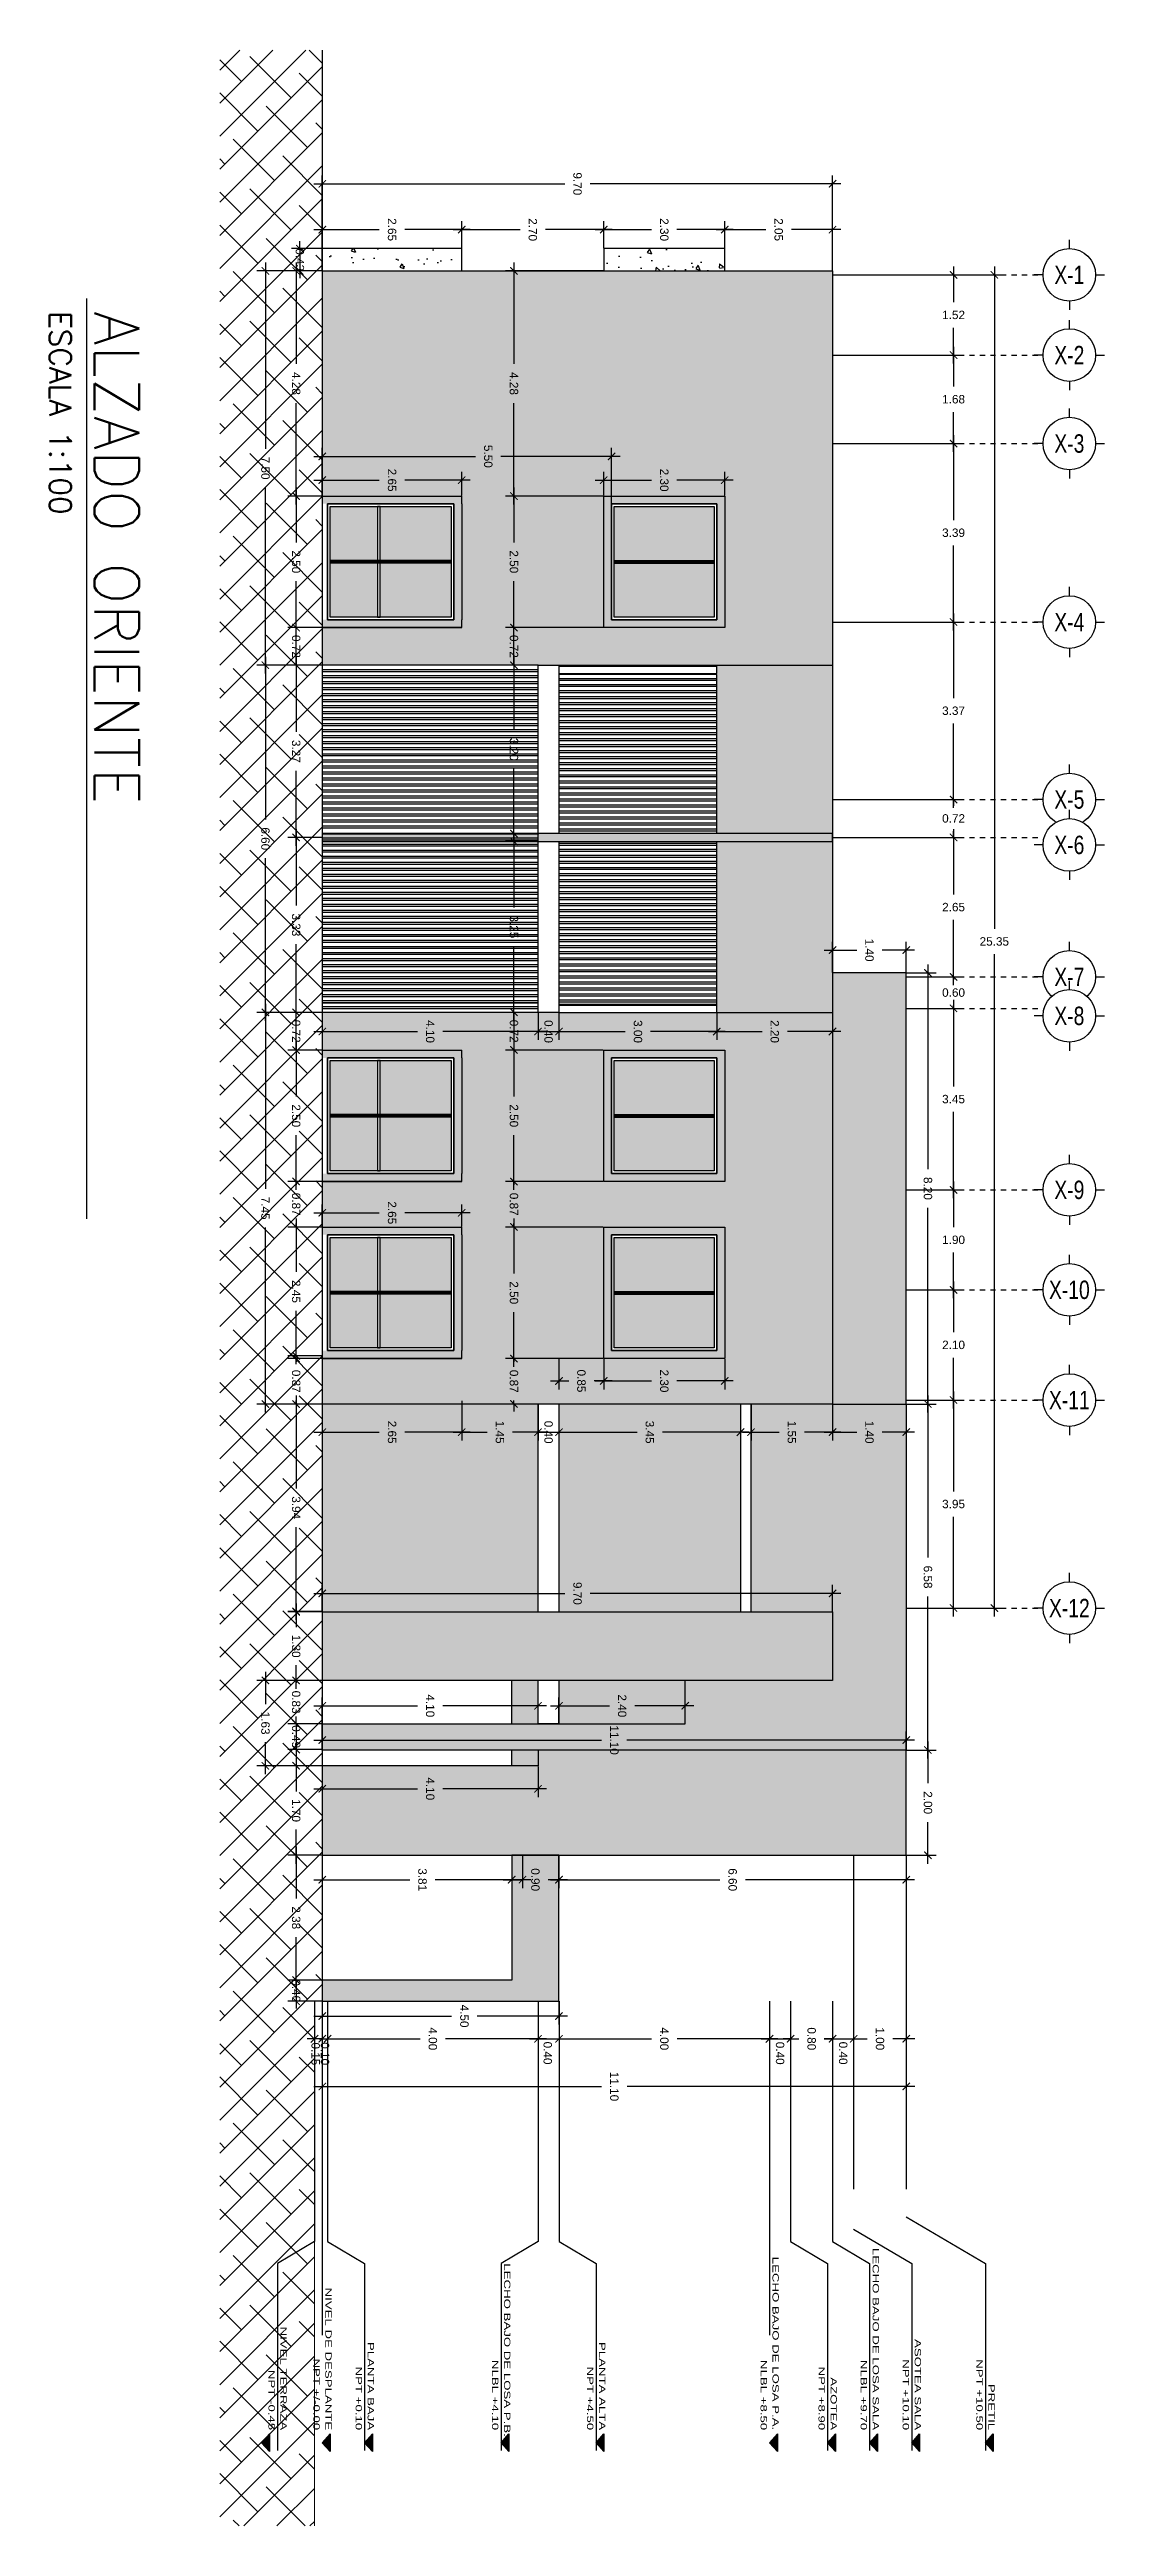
# Model space of a CAD drawing. Header units: metres. Extents: x 2618 to 2886, y 1654 to 1931.
# Drawn here: x 2617.69 to 2637.74, y 1770.22 to 1817.31 of the extents above; entities that cross this region are included whole.
import ezdxf
from ezdxf.enums import TextEntityAlignment as Align

# ---------------------------------------------------------------- set-up
doc = ezdxf.new("R2010")
doc.units = ezdxf.units.M
doc.header["$PDMODE"] = 35
doc.linetypes.add('HIDDEN', pattern=[9.525, 6.35, -3.175])
for name, color, linetype in [('A-ANNO-DIMS-0100', 2, 'Continuous'), ('A-ANNO-MATC', 8, 'HIDDEN'), ('A-ANNO-TEXT', 3, 'Continuous'), ('A-CNTR+', 1, 'HIDDEN'), ('A-ELEV0', 7, 'Continuous'), ('A-ELEV3', 2, 'Continuous'), ('A-ELEV5', 5, 'Continuous'), ('A-ELEV6', 1, 'Continuous'), ('A-ELEV8', 9, 'Continuous'), ('A-PATT+', 8, 'Continuous'), ('A-SIGN', 3, 'Continuous')]:
    doc.layers.add(name, color=color, linetype=linetype)
doc.styles.add('ACABADOS', font='arial.ttf')
doc.styles.add('AVM- OFICINAS Y BODEGA - EJES PB$0$Anot_Arial', font='arial.ttf')
doc.styles.add('SANSERIF', font='sanss___.ttf', dxfattribs={"width": 1.5, "height": 0.1})
doc.styles.add('{18b73a54-fa43-428c-adcb-c1c7bbdf2c84}', font='Simplex.shx')
doc.dimstyles.new('100', dxfattribs={"dimtxt": 0.16, "dimasz": 0.14, "dimexe": 0.16, "dimexo": 0.01, "dimgap": 0.16, "dimtad": 0, "dimtih": 1, "dimtoh": 1, "dimzin": 1, "dimdsep": 46, "dimtxsty": 'ACABADOS', "dimblk": 'ARCHTICK', "dimcen": 0.16, "dimdle": 0.16, "dimclrd": 1, "dimclre": 8, "dimclrt": 2, "dimadec": 1, "dimazin": 0, "dimtp": 1.2, "dimtm": 0.6, "dimtfac": 1, "dimtix": 1, "dimtmove": 2, "dimatfit": 3, "dimldrblk": 'ARCHTICK', "dimfxl": 1, "dimtolj": 1, "dimtzin": 1, "dimarcsym": 0})
pattern_1 = [(320, (0, 0.7128), (-0.07969543, -0.91092334), [0.09525, -1.04775]), (265, (0, 0.7128), (0.95528423, 0.1762171), [0.0762, -0.83820292]), (10.451445, (-0.0066, 0.6369), (0.87558876, -0.73470624), [0.08095004, -0.89045122]), (316.1842, (0.254, 0.7128), (-0.21021164, -1.3553952), [0.142875, -1.571625]), (6.635558, (0.2365, 0.5999), (1.2371306, -1.18702067), [0.1214251, -1.33567804]), (261.18415, (0.254, 0.7128), (1.2371306, -1.1870207), [0.11429984, -1.25729866]), (291, (0.1905, 0.5858), (-0.51132599, -0.75807196), [0.09525, -1.04775]), (236, (0.1905, 0.5858), (0.92093983, -0.30901014), [0.0762, -0.8382]), (341.451445, (0.1479, 0.5226), (0.40961384, -1.0670821), [0.08095004, -0.8904497]), (307.5, (0, 0.7128), (0.422775194, -0.015443016), [0, -0.82804, 0, -0.8509, 0, -0.841375]), (277.5, (0, 0.7128), (0.500902874, -0.33409831), [0, -0.48514, 0, -0.80899, 0, -0.320675]), (237.5, (5e-17, 0.99602), (-0.02864372, -0.677952976), [0, -0.3175, 0, -0.9906, 0, -1.31445]), (227.5, (8e-17, 1.123), (0.12713246, -0.74064591), [0, -0.41275, 0, -0.65786, 0, -0.93345])]

msp = doc.modelspace()

# ---------------------------------------------------------------- texts
at = {"layer": 'A-ANNO-TEXT', "attachment_point": 1, "rotation": 270, "style": '{18b73a54-fa43-428c-adcb-c1c7bbdf2c84}'}
for s, insert, char_height in [('ESCALA 1:100', (2618.102, 1812.338, 0), 0.41202), ('ALZADO ORIENTE', (2619.391, 1812.338, 0), 0.84375)]:
    msp.add_mtext_dynamic_manual_height_columns(s, width=22.63976, gutter_width=64.749, heights=[0], dxfattribs=dict(at, insert=insert, char_height=char_height))

# ---------------------------------------------------------------- blocks, each defined once
blk = doc.blocks.new('A$Cfe580dfd')
for p, q in [((4.25, -7.496), (0.15, -7.496)), ((4.25, -14.096), (0.15, -14.096))]:
    blk.add_line(p, q)
at = {"layer": 'A-ELEV0'}
for p, q in [((4.25, -8.191), (4.25, -7.496)), ((4.649, -7.496), (7.649, -7.496)), ((4.649, -7.496), (4.649, -10.696)), ((7.649, -7.521), (4.649, -7.521)), ((7.649, -7.651), (7.649, -7.496)), ((0.15, -7.575), (4.25, -7.575)), ((4.25, -7.619), (0.15, -7.619)), ((0.15, -7.69), (4.25, -7.69)), ((4.25, -7.733), (0.15, -7.733)), ((0.15, -7.804), (4.25, -7.804)), ((4.25, -7.848), (0.15, -7.848)), ((0.15, -7.919), (4.25, -7.919)), ((4.25, -7.962), (0.15, -7.962)), ((4.649, -7.651), (7.649, -7.651)), ((7.649, -7.671), (4.649, -7.671)), ((4.649, -7.746), (7.649, -7.746)), ((7.649, -7.789), (4.649, -7.789)), ((4.649, -7.86), (7.649, -7.86)), ((7.649, -7.903), (4.649, -7.903)), ((4.649, -7.974), (7.649, -7.974)), ((7.649, -8.318), (7.649, -7.671)), ((0.15, -8.033), (4.25, -8.033)), ((4.25, -8.077), (0.15, -8.077)), ((0.15, -8.148), (4.25, -8.148)), ((4.25, -8.191), (0.15, -8.191)), ((0.15, -8.262), (4.25, -8.262)), ((4.25, -8.305), (0.15, -8.305)), ((0.15, -8.377), (4.25, -8.377)), ((4.25, -8.42), (0.15, -8.42)), ((4.25, -8.835), (4.25, -8.191)), ((7.649, -8.018), (4.649, -8.018)), ((4.649, -8.089), (7.649, -8.089)), ((7.649, -8.132), (4.649, -8.132)), ((4.649, -8.203), (7.649, -8.203)), ((7.649, -8.247), (4.649, -8.247)), ((4.649, -8.318), (7.649, -8.318)), ((7.649, -8.361), (4.649, -8.361)), ((4.649, -8.432), (7.649, -8.432)), ((7.649, -8.476), (4.649, -8.476)), ((7.649, -9.005), (7.649, -8.318)), ((0.15, -8.491), (4.25, -8.491)), ((4.25, -8.534), (0.15, -8.534)), ((0.15, -8.606), (4.25, -8.606)), ((4.25, -8.649), (0.15, -8.649)), ((0.15, -8.72), (4.25, -8.72)), ((4.25, -8.763), (0.15, -8.763)), ((0.15, -8.835), (4.25, -8.835)), ((4.25, -8.878), (0.15, -8.878)), ((4.25, -9.178), (4.25, -8.835)), ((4.649, -8.547), (7.649, -8.547)), ((7.649, -8.59), (4.649, -8.59)), ((4.649, -8.661), (7.649, -8.661)), ((7.649, -8.705), (4.649, -8.705)), ((4.649, -8.776), (7.649, -8.776)), ((7.649, -8.819), (4.649, -8.819)), ((4.649, -8.89), (7.649, -8.89)), ((7.649, -8.933), (4.649, -8.933)), ((0.15, -8.949), (4.25, -8.949)), ((4.25, -8.992), (0.15, -8.992)), ((0.15, -9.063), (4.25, -9.063)), ((4.25, -9.107), (0.15, -9.107)), ((0.15, -9.178), (4.25, -9.178)), ((4.25, -9.221), (0.15, -9.221)), ((0.15, -9.292), (4.25, -9.292)), ((4.25, -9.336), (0.15, -9.336)), ((0.15, -9.407), (4.25, -9.407)), ((4.25, -9.794), (4.25, -9.178)), ((4.649, -9.005), (7.649, -9.005)), ((7.649, -9.048), (4.649, -9.048)), ((4.649, -9.119), (7.649, -9.119)), ((7.649, -9.162), (4.649, -9.162)), ((4.649, -9.234), (7.649, -9.234)), ((7.649, -9.277), (4.649, -9.277)), ((4.649, -9.348), (7.649, -9.348)), ((7.649, -9.391), (4.649, -9.391)), ((7.649, -9.62), (7.649, -9.005)), ((4.25, -9.45), (0.15, -9.45)), ((0.15, -9.521), (4.25, -9.521)), ((4.25, -9.565), (0.15, -9.565)), ((0.15, -9.636), (4.25, -9.636)), ((4.25, -9.679), (0.15, -9.679)), ((0.15, -9.75), (4.25, -9.75)), ((4.25, -9.794), (0.15, -9.794)), ((0.15, -9.865), (4.25, -9.865)), ((4.25, -10.137), (4.25, -9.794)), ((4.649, -9.462), (7.649, -9.462)), ((7.649, -9.506), (4.649, -9.506)), ((4.649, -9.577), (7.649, -9.577)), ((7.649, -9.62), (4.649, -9.62)), ((4.649, -9.691), (7.649, -9.691)), ((7.649, -9.735), (4.649, -9.735)), ((4.649, -9.806), (7.649, -9.806)), ((7.649, -9.849), (4.649, -9.849)), ((7.649, -10.696), (7.649, -9.62)), ((4.25, -9.908), (0.15, -9.908)), ((0.15, -9.979), (4.25, -9.979)), ((4.25, -10.022), (0.15, -10.022)), ((0.15, -10.094), (4.25, -10.094)), ((4.25, -10.137), (0.15, -10.137)), ((0.15, -10.208), (4.25, -10.208)), ((4.25, -10.251), (0.15, -10.251)), ((0.15, -10.323), (4.25, -10.323)), ((4.25, -10.595), (4.25, -10.137)), ((4.649, -9.92), (7.649, -9.92)), ((7.649, -9.964), (4.649, -9.964)), ((4.649, -10.035), (7.649, -10.035)), ((7.649, -10.078), (4.649, -10.078)), ((4.649, -10.149), (7.649, -10.149)), ((7.649, -10.193), (4.649, -10.193)), ((4.649, -10.264), (7.649, -10.264)), ((7.649, -10.307), (4.649, -10.307)), ((4.25, -10.366), (0.15, -10.366)), ((0.15, -10.437), (4.25, -10.437)), ((4.25, -10.48), (0.15, -10.48)), ((0.15, -10.551), (4.25, -10.551)), ((4.25, -10.595), (0.15, -10.595)), ((4.25, -10.705), (0.15, -10.705)), ((0.15, -10.78), (4.25, -10.78)), ((4.25, -10.824), (0.15, -10.824)), ((2.5, -10.705), (2.5, -10.698)), ((4.25, -10.698), (4.25, -10.705)), ((4.25, -11.124), (4.25, -10.705)), ((4.649, -10.378), (7.649, -10.378)), ((7.649, -10.421), (4.649, -10.421)), ((4.649, -10.493), (7.649, -10.493)), ((7.649, -10.536), (4.649, -10.536)), ((4.649, -10.607), (7.649, -10.607)), ((7.649, -10.65), (4.649, -10.65)), ((0.15, -10.895), (4.25, -10.895)), ((4.25, -10.938), (0.15, -10.938)), ((0.15, -11.009), (4.25, -11.009)), ((4.25, -11.053), (0.15, -11.053)), ((0.15, -11.124), (4.25, -11.124)), ((4.25, -11.167), (0.15, -11.167)), ((0.15, -11.238), (4.25, -11.238)), ((4.25, -11.282), (0.15, -11.282)), ((4.25, -11.582), (4.25, -11.124)), ((4.649, -10.846), (4.649, -14.096)), ((4.649, -10.881), (7.649, -10.881)), ((7.649, -10.924), (4.649, -10.924)), ((4.649, -10.995), (7.649, -10.995)), ((7.649, -11.039), (4.649, -11.039)), ((4.649, -11.11), (7.649, -11.11)), ((7.649, -11.153), (4.649, -11.153)), ((4.649, -11.224), (7.649, -11.224)), ((7.649, -11.268), (4.649, -11.268)), ((7.649, -11.339), (7.649, -10.846)), ((0.15, -11.353), (4.25, -11.353)), ((4.25, -11.396), (0.15, -11.396)), ((0.15, -11.467), (4.25, -11.467)), ((4.25, -11.51), (0.15, -11.51)), ((0.15, -11.582), (4.25, -11.582)), ((4.25, -11.625), (0.15, -11.625)), ((0.15, -11.696), (4.25, -11.696)), ((4.25, -11.739), (0.15, -11.739)), ((4.25, -11.925), (4.25, -11.582)), ((4.649, -11.339), (7.649, -11.339)), ((7.649, -11.382), (4.649, -11.382)), ((4.649, -11.453), (7.649, -11.453)), ((7.649, -11.497), (4.649, -11.497)), ((4.649, -11.568), (7.649, -11.568)), ((7.649, -11.611), (4.649, -11.611)), ((4.649, -11.682), (7.649, -11.682)), ((7.649, -11.726), (4.649, -11.726)), ((7.649, -12.598), (7.649, -11.339)), ((0.15, -11.811), (4.25, -11.811)), ((4.25, -11.854), (0.15, -11.854)), ((0.15, -11.925), (4.25, -11.925)), ((4.25, -11.968), (0.15, -11.968)), ((0.15, -12.039), (4.25, -12.039)), ((4.25, -12.083), (0.15, -12.083)), ((0.15, -12.154), (4.25, -12.154)), ((4.25, -12.197), (0.15, -12.197)), ((4.25, -12.541), (4.25, -11.925)), ((4.649, -11.797), (7.649, -11.797)), ((7.649, -11.84), (4.649, -11.84)), ((4.649, -11.911), (7.649, -11.911)), ((7.649, -11.954), (4.649, -11.954)), ((4.649, -12.026), (7.649, -12.026)), ((7.649, -12.069), (4.649, -12.069)), ((4.649, -12.14), (7.649, -12.14)), ((7.649, -12.183), (4.649, -12.183)), ((0.15, -12.268), (4.25, -12.268)), ((4.25, -12.312), (0.15, -12.312)), ((0.15, -12.383), (4.25, -12.383)), ((4.25, -12.426), (0.15, -12.426)), ((0.15, -12.497), (4.25, -12.497)), ((4.25, -12.541), (0.15, -12.541)), ((0.15, -12.612), (4.25, -12.612)), ((4.25, -12.655), (0.15, -12.655)), ((4.25, -12.884), (4.25, -12.541)), ((4.649, -12.255), (7.649, -12.255)), ((7.649, -12.298), (4.649, -12.298)), ((4.649, -12.369), (7.649, -12.369)), ((7.649, -12.412), (4.649, -12.412)), ((4.649, -12.484), (7.649, -12.484)), ((7.649, -12.527), (4.649, -12.527)), ((4.649, -12.598), (7.649, -12.598)), ((7.649, -12.641), (4.649, -12.641)), ((4.649, -12.712), (7.649, -12.712)), ((7.649, -13.285), (7.649, -12.598)), ((0.15, -12.726), (4.25, -12.726)), ((4.25, -12.77), (0.15, -12.77)), ((0.15, -12.841), (4.25, -12.841)), ((4.25, -12.884), (0.15, -12.884)), ((0.15, -12.955), (4.25, -12.955)), ((4.25, -12.998), (0.15, -12.998)), ((0.15, -13.07), (4.25, -13.07)), ((4.25, -13.113), (0.15, -13.113)), ((0.15, -13.184), (4.25, -13.184)), ((4.25, -13.342), (4.25, -12.884)), ((7.649, -12.756), (4.649, -12.756)), ((4.649, -12.827), (7.649, -12.827)), ((7.649, -12.87), (4.649, -12.87)), ((4.649, -12.941), (7.649, -12.941)), ((7.649, -12.985), (4.649, -12.985)), ((4.649, -13.056), (7.649, -13.056)), ((7.649, -13.099), (4.649, -13.099)), ((4.649, -13.17), (7.649, -13.17)), ((4.25, -13.227), (0.15, -13.227)), ((0.15, -13.299), (4.25, -13.299)), ((4.25, -13.342), (0.15, -13.342)), ((0.15, -13.413), (4.25, -13.413)), ((4.25, -13.456), (0.15, -13.456)), ((0.15, -13.527), (4.25, -13.527)), ((4.25, -13.571), (0.15, -13.571)), ((0.15, -13.642), (4.25, -13.642)), ((4.25, -13.871), (4.25, -13.342)), ((7.649, -13.214), (4.649, -13.214)), ((4.649, -13.285), (7.649, -13.285)), ((7.649, -13.328), (4.649, -13.328)), ((4.649, -13.399), (7.649, -13.399)), ((7.649, -13.443), (4.649, -13.443)), ((4.649, -13.514), (7.649, -13.514)), ((7.649, -13.557), (4.649, -13.557)), ((4.649, -13.628), (7.649, -13.628)), ((7.649, -13.9), (7.649, -13.285)), ((4.25, -13.685), (0.15, -13.685)), ((0.15, -13.756), (4.25, -13.756)), ((4.25, -13.8), (0.15, -13.8)), ((0.15, -13.871), (4.25, -13.871)), ((4.25, -13.914), (0.15, -13.914)), ((4.25, -13.921), (0.15, -13.921)), ((0.15, -13.985), (4.25, -13.985)), ((4.25, -14.029), (0.15, -14.029)), ((2.5, -13.921), (2.5, -13.914)), ((4.25, -13.921), (4.25, -13.871)), ((4.25, -14.096), (4.25, -13.921)), ((7.649, -13.671), (4.649, -13.671)), ((4.649, -13.743), (7.649, -13.743)), ((7.649, -13.786), (4.649, -13.786)), ((4.649, -13.857), (7.649, -13.857)), ((7.649, -13.9), (4.649, -13.9)), ((4.649, -13.941), (7.649, -13.941)), ((7.649, -13.966), (4.649, -13.966)), ((4.649, -14.096), (7.649, -14.096)), ((7.649, -14.096), (7.649, -13.9))]:
    blk.add_line(p, q, dxfattribs=at)
blk = doc.blocks.new('AVM- OFICINAS Y BODEGA - EJES PB$0$Anot_Arq_Eje_WO')
blk.add_wipeout([(0, -3), (0.29, -2.99), (0.59, -2.94), (0.87, -2.87), (1.15, -2.77), (1.41, -2.65), (1.67, -2.49), (1.9, -2.32), (2.12, -2.12), (2.32, -1.9), (2.49, -1.67), (2.65, -1.41), (2.77, -1.15), (2.87, -0.87), (2.94, -0.59), (2.99, -0.29), (3, 0), (2.99, 0.29), (2.94, 0.59), (2.87, 0.87), (2.77, 1.15), (2.65, 1.41), (2.49, 1.67), (2.32, 1.9), (2.12, 2.12), (1.9, 2.32), (1.67, 2.49), (1.41, 2.65), (1.15, 2.77), (0.87, 2.87), (0.59, 2.94), (0.29, 2.99), (0, 3), (-0.29, 2.99), (-0.59, 2.94), (-0.87, 2.87), (-1.15, 2.77), (-1.41, 2.65), (-1.67, 2.49), (-1.9, 2.32), (-2.12, 2.12), (-2.32, 1.9), (-2.49, 1.67), (-2.65, 1.41), (-2.77, 1.15), (-2.87, 0.87), (-2.94, 0.59), (-2.99, 0.29), (-3, 0), (-2.99, -0.29), (-2.94, -0.59), (-2.87, -0.87), (-2.77, -1.15), (-2.65, -1.41), (-2.49, -1.67), (-2.32, -1.9), (-2.12, -2.12), (-1.9, -2.32), (-1.67, -2.49), (-1.41, -2.65), (-1.15, -2.77), (-0.87, -2.87), (-0.59, -2.94), (-0.29, -2.99)])
at = {"color": 0, "linetype": 'Continuous'}
for p, q in [((0, 3), (0, 4)), ((-3, 0), (-4, 0)), ((3, 0), (4, 0)), ((0, -3), (0, -4))]:
    blk.add_line(p, q, dxfattribs=at)
blk.add_circle((0, 0), 3, dxfattribs=at)
at = {"color": 0, "style": 'AVM- OFICINAS Y BODEGA - EJES PB$0$Anot_Arial'}
blk.add_attdef('ID_Eje', text='', height=3, dxfattribs=at).set_placement((0, 0), align=Align.MIDDLE_CENTER)
blk = doc.blocks.new('_ArchTick')
at = {"color": 0, "linetype": 'ByBlock', "const_width": 0.15}
blk.add_lwpolyline([(-0.5, -0.5), (0.5, 0.5)], dxfattribs=at)
blk = doc.blocks.new('*D785')
at = {"layer": 'A-ANNO-DIMS-0100', "color": 8, "linetype": 'HIDDEN', "lineweight": -2, "transparency": 16777216}
for p, q in [((0.01, 26.012), (2.46, 26.012)), ((0.01, 24.487), (2.46, 24.487))]:
    blk.add_line(p, q, dxfattribs=at)
at = {"layer": 'A-ANNO-DIMS-0100', "color": 1, "lineweight": -2, "transparency": 16777216}
for p, q in [((2.3, 26.172), (2.3, 25.492)), ((2.3, 24.327), (2.3, 25.008))]:
    blk.add_line(p, q, dxfattribs=at)
at = {"layer": 'Defpoints', "color": 0, "transparency": 16777216}
for p in [(0, 26.012), (0, 24.487), (2.3, 24.487)]:
    blk.add_point(p, dxfattribs=at)
at = {"layer": 'A-ANNO-DIMS-0100', "color": 1, "lineweight": -2, "transparency": 16777216, "xscale": 0.14, "yscale": 0.14, "zscale": 0.14}
for p, rotation in [((2.3, 26.012), 90), ((2.3, 24.487), 270)]:
    blk.add_blockref('_ArchTick', p, dxfattribs=dict(at, rotation=rotation))
at = {"layer": 'A-ANNO-DIMS-0100', "color": 2, "transparency": 16777216, "insert": (2.3, 25.25), "char_height": 0.16, "attachment_point": 5, "style": 'ACABADOS'}
blk.add_mtext('\\A1;1.52', dxfattribs=at)
blk = doc.blocks.new('*D786')
at = {"layer": 'A-ANNO-DIMS-0100', "color": 8, "linetype": 'HIDDEN', "lineweight": -2, "transparency": 16777216}
for p, q in [((0.01, 24.487), (2.46, 24.487)), ((0.01, 22.806), (2.46, 22.806))]:
    blk.add_line(p, q, dxfattribs=at)
at = {"layer": 'A-ANNO-DIMS-0100', "color": 1, "lineweight": -2, "transparency": 16777216}
for p, q in [((2.3, 24.647), (2.3, 23.888)), ((2.3, 22.646), (2.3, 23.405))]:
    blk.add_line(p, q, dxfattribs=at)
at = {"layer": 'Defpoints', "color": 0, "transparency": 16777216}
for p in [(0, 24.487), (0, 22.806), (2.3, 22.806)]:
    blk.add_point(p, dxfattribs=at)
at = {"layer": 'A-ANNO-DIMS-0100', "color": 1, "lineweight": -2, "transparency": 16777216, "xscale": 0.14, "yscale": 0.14, "zscale": 0.14}
for p, rotation in [((2.3, 24.487), 90), ((2.3, 22.806), 270)]:
    blk.add_blockref('_ArchTick', p, dxfattribs=dict(at, rotation=rotation))
at = {"layer": 'A-ANNO-DIMS-0100', "color": 2, "transparency": 16777216, "insert": (2.3, 23.647), "char_height": 0.16, "attachment_point": 5, "style": 'ACABADOS'}
blk.add_mtext('\\A1;1.68', dxfattribs=at)
blk = doc.blocks.new('*D787')
at = {"layer": 'A-ANNO-DIMS-0100', "color": 8, "linetype": 'HIDDEN', "lineweight": -2, "transparency": 16777216}
for p, q in [((0.01, 22.806), (2.46, 22.806)), ((0.01, 19.412), (2.46, 19.412))]:
    blk.add_line(p, q, dxfattribs=at)
at = {"layer": 'A-ANNO-DIMS-0100', "color": 1, "lineweight": -2, "transparency": 16777216}
for p, q in [((2.3, 22.966), (2.3, 21.351)), ((2.3, 19.252), (2.3, 20.867))]:
    blk.add_line(p, q, dxfattribs=at)
at = {"layer": 'Defpoints', "color": 0, "transparency": 16777216}
for p in [(0, 22.806), (0, 19.412), (2.3, 19.412)]:
    blk.add_point(p, dxfattribs=at)
at = {"layer": 'A-ANNO-DIMS-0100', "color": 1, "lineweight": -2, "transparency": 16777216, "xscale": 0.14, "yscale": 0.14, "zscale": 0.14}
for p, rotation in [((2.3, 22.806), 90), ((2.3, 19.412), 270)]:
    blk.add_blockref('_ArchTick', p, dxfattribs=dict(at, rotation=rotation))
at = {"layer": 'A-ANNO-DIMS-0100', "color": 2, "transparency": 16777216, "insert": (2.3, 21.109), "char_height": 0.16, "attachment_point": 5, "style": 'ACABADOS'}
blk.add_mtext('\\A1;3.39', dxfattribs=at)
blk = doc.blocks.new('*D788')
at = {"layer": 'A-ANNO-DIMS-0100', "color": 8, "linetype": 'HIDDEN', "lineweight": -2, "transparency": 16777216}
for p, q in [((0.01, 19.412), (2.46, 19.412)), ((0.01, 16.039), (2.46, 16.039))]:
    blk.add_line(p, q, dxfattribs=at)
at = {"layer": 'A-ANNO-DIMS-0100', "color": 1, "lineweight": -2, "transparency": 16777216}
for p, q in [((2.3, 19.572), (2.3, 17.967)), ((2.3, 15.879), (2.3, 17.484))]:
    blk.add_line(p, q, dxfattribs=at)
at = {"layer": 'Defpoints', "color": 0, "transparency": 16777216}
for p in [(0, 19.412), (0, 16.039), (2.3, 16.039)]:
    blk.add_point(p, dxfattribs=at)
at = {"layer": 'A-ANNO-DIMS-0100', "color": 1, "lineweight": -2, "transparency": 16777216, "xscale": 0.14, "yscale": 0.14, "zscale": 0.14}
for p, rotation in [((2.3, 19.412), 90), ((2.3, 16.039), 270)]:
    blk.add_blockref('_ArchTick', p, dxfattribs=dict(at, rotation=rotation))
at = {"layer": 'A-ANNO-DIMS-0100', "color": 2, "transparency": 16777216, "insert": (2.3, 17.725), "char_height": 0.16, "attachment_point": 5, "style": 'ACABADOS'}
blk.add_mtext('\\A1;3.37', dxfattribs=at)
blk = doc.blocks.new('*D789')
at = {"layer": 'A-ANNO-DIMS-0100', "color": 8, "linetype": 'HIDDEN', "lineweight": -2, "transparency": 16777216}
for p, q in [((0.01, 16.039), (2.46, 16.039)), ((0.01, 15.317), (2.46, 15.317))]:
    blk.add_line(p, q, dxfattribs=at)
at = {"layer": 'A-ANNO-DIMS-0100', "color": 1, "lineweight": -2, "transparency": 16777216}
for p, q in [((2.3, 16.039), (2.3, 16.179)), ((2.3, 16.039), (2.3, 15.919)), ((2.3, 15.317), (2.3, 15.436)), ((2.3, 15.317), (2.3, 15.177))]:
    blk.add_line(p, q, dxfattribs=at)
at = {"layer": 'Defpoints', "color": 0, "transparency": 16777216}
for p in [(0, 16.039), (0, 15.317), (2.3, 15.317)]:
    blk.add_point(p, dxfattribs=at)
at = {"layer": 'A-ANNO-DIMS-0100', "color": 1, "lineweight": -2, "transparency": 16777216, "xscale": 0.14, "yscale": 0.14, "zscale": 0.14}
for p, rotation in [((2.3, 16.039), 270), ((2.3, 15.317), 90)]:
    blk.add_blockref('_ArchTick', p, dxfattribs=dict(at, rotation=rotation))
at = {"layer": 'A-ANNO-DIMS-0100', "color": 2, "transparency": 16777216, "insert": (2.3, 15.678), "char_height": 0.16, "attachment_point": 5, "style": 'ACABADOS'}
blk.add_mtext('\\A1;0.72', dxfattribs=at)
blk = doc.blocks.new('*D783')
at = {"layer": 'A-ANNO-DIMS-0100', "color": 8, "linetype": 'HIDDEN', "lineweight": -2, "transparency": 16777216}
for p, q in [((0.01, 15.317), (2.46, 15.317)), ((1.41, 12.667), (2.46, 12.667))]:
    blk.add_line(p, q, dxfattribs=at)
at = {"layer": 'A-ANNO-DIMS-0100', "color": 1, "lineweight": -2, "transparency": 16777216}
for p, q in [((2.3, 15.477), (2.3, 14.233)), ((2.3, 12.507), (2.3, 13.75))]:
    blk.add_line(p, q, dxfattribs=at)
at = {"layer": 'Defpoints', "color": 0, "transparency": 16777216}
for p in [(0, 15.317), (1.4, 12.667), (2.3, 12.667)]:
    blk.add_point(p, dxfattribs=at)
at = {"layer": 'A-ANNO-DIMS-0100', "color": 1, "lineweight": -2, "transparency": 16777216, "xscale": 0.14, "yscale": 0.14, "zscale": 0.14}
for p, rotation in [((2.3, 15.317), 90), ((2.3, 12.667), 270)]:
    blk.add_blockref('_ArchTick', p, dxfattribs=dict(at, rotation=rotation))
at = {"layer": 'A-ANNO-DIMS-0100', "color": 2, "transparency": 16777216, "insert": (2.3, 13.992), "char_height": 0.16, "attachment_point": 5, "style": 'ACABADOS'}
blk.add_mtext('\\A1;2.65', dxfattribs=at)
blk = doc.blocks.new('*D790')
at = {"layer": 'A-ANNO-DIMS-0100', "color": 1, "lineweight": -2, "transparency": 16777216}
for p, q in [((2.3, 12.667), (2.3, 12.807)), ((2.3, 12.667), (2.3, 12.608)), ((2.3, 12.067), (2.3, 12.125)), ((2.3, 12.067), (2.3, 11.927))]:
    blk.add_line(p, q, dxfattribs=at)
at = {"layer": 'A-ANNO-DIMS-0100', "color": 8, "linetype": 'HIDDEN', "lineweight": -2, "transparency": 16777216}
for p, q in [((1.41, 12.667), (2.46, 12.667)), ((1.41, 12.067), (2.46, 12.067))]:
    blk.add_line(p, q, dxfattribs=at)
at = {"layer": 'Defpoints', "color": 0, "transparency": 16777216}
for p in [(1.4, 12.667), (1.4, 12.067), (2.3, 12.067)]:
    blk.add_point(p, dxfattribs=at)
at = {"layer": 'A-ANNO-DIMS-0100', "color": 1, "lineweight": -2, "transparency": 16777216, "xscale": 0.14, "yscale": 0.14, "zscale": 0.14}
for p, rotation in [((2.3, 12.667), 270), ((2.3, 12.067), 90)]:
    blk.add_blockref('_ArchTick', p, dxfattribs=dict(at, rotation=rotation))
at = {"layer": 'A-ANNO-DIMS-0100', "color": 2, "transparency": 16777216, "insert": (2.3, 12.367), "char_height": 0.16, "attachment_point": 5, "style": 'ACABADOS'}
blk.add_mtext('\\A1;0.60', dxfattribs=at)
blk = doc.blocks.new('*D791')
at = {"layer": 'A-ANNO-DIMS-0100', "color": 8, "linetype": 'HIDDEN', "lineweight": -2, "transparency": 16777216}
for p, q in [((1.41, 12.067), (2.46, 12.067)), ((1.41, 8.617), (2.46, 8.617))]:
    blk.add_line(p, q, dxfattribs=at)
at = {"layer": 'A-ANNO-DIMS-0100', "color": 1, "lineweight": -2, "transparency": 16777216}
for p, q in [((2.3, 12.227), (2.3, 10.583)), ((2.3, 8.457), (2.3, 10.1))]:
    blk.add_line(p, q, dxfattribs=at)
at = {"layer": 'Defpoints', "color": 0, "transparency": 16777216}
for p in [(1.4, 12.067), (1.4, 8.617), (2.3, 8.617)]:
    blk.add_point(p, dxfattribs=at)
at = {"layer": 'A-ANNO-DIMS-0100', "color": 1, "lineweight": -2, "transparency": 16777216, "xscale": 0.14, "yscale": 0.14, "zscale": 0.14}
for p, rotation in [((2.3, 12.067), 90), ((2.3, 8.617), 270)]:
    blk.add_blockref('_ArchTick', p, dxfattribs=dict(at, rotation=rotation))
at = {"layer": 'A-ANNO-DIMS-0100', "color": 2, "transparency": 16777216, "insert": (2.3, 10.342), "char_height": 0.16, "attachment_point": 5, "style": 'ACABADOS'}
blk.add_mtext('\\A1;3.45', dxfattribs=at)
blk = doc.blocks.new('*D792')
at = {"layer": 'A-ANNO-DIMS-0100', "color": 8, "linetype": 'HIDDEN', "lineweight": -2, "transparency": 16777216}
for p, q in [((1.41, 8.617), (2.46, 8.617)), ((1.41, 6.717), (2.46, 6.717))]:
    blk.add_line(p, q, dxfattribs=at)
at = {"layer": 'A-ANNO-DIMS-0100', "color": 1, "lineweight": -2, "transparency": 16777216}
for p, q in [((2.3, 8.777), (2.3, 7.908)), ((2.3, 6.557), (2.3, 7.425))]:
    blk.add_line(p, q, dxfattribs=at)
at = {"layer": 'Defpoints', "color": 0, "transparency": 16777216}
for p in [(1.4, 8.617), (1.4, 6.717), (2.3, 6.717)]:
    blk.add_point(p, dxfattribs=at)
at = {"layer": 'A-ANNO-DIMS-0100', "color": 1, "lineweight": -2, "transparency": 16777216, "xscale": 0.14, "yscale": 0.14, "zscale": 0.14}
for p, rotation in [((2.3, 8.617), 90), ((2.3, 6.717), 270)]:
    blk.add_blockref('_ArchTick', p, dxfattribs=dict(at, rotation=rotation))
at = {"layer": 'A-ANNO-DIMS-0100', "color": 2, "transparency": 16777216, "insert": (2.3, 7.667), "char_height": 0.16, "attachment_point": 5, "style": 'ACABADOS'}
blk.add_mtext('\\A1;1.90', dxfattribs=at)
blk = doc.blocks.new('*D793')
at = {"layer": 'A-ANNO-DIMS-0100', "color": 8, "linetype": 'HIDDEN', "lineweight": -2, "transparency": 16777216}
for p, q in [((1.41, 6.717), (2.46, 6.717)), ((1.41, 4.621), (2.46, 4.621))]:
    blk.add_line(p, q, dxfattribs=at)
at = {"layer": 'A-ANNO-DIMS-0100', "color": 1, "lineweight": -2, "transparency": 16777216}
for p, q in [((2.3, 6.877), (2.3, 5.91)), ((2.3, 4.461), (2.3, 5.427))]:
    blk.add_line(p, q, dxfattribs=at)
at = {"layer": 'Defpoints', "color": 0, "transparency": 16777216}
for p in [(1.4, 6.717), (1.4, 4.621), (2.3, 4.621)]:
    blk.add_point(p, dxfattribs=at)
at = {"layer": 'A-ANNO-DIMS-0100', "color": 1, "lineweight": -2, "transparency": 16777216, "xscale": 0.14, "yscale": 0.14, "zscale": 0.14}
for p, rotation in [((2.3, 6.717), 90), ((2.3, 4.621), 270)]:
    blk.add_blockref('_ArchTick', p, dxfattribs=dict(at, rotation=rotation))
at = {"layer": 'A-ANNO-DIMS-0100', "color": 2, "transparency": 16777216, "insert": (2.3, 5.669), "char_height": 0.16, "attachment_point": 5, "style": 'ACABADOS'}
blk.add_mtext('\\A1;2.10', dxfattribs=at)
blk = doc.blocks.new('*D794')
at = {"layer": 'A-ANNO-DIMS-0100', "color": 1, "lineweight": -2, "transparency": 16777216}
for p, q in [((2.3, 4.781), (2.3, 2.885)), ((2.3, 0.507), (2.3, 2.402))]:
    blk.add_line(p, q, dxfattribs=at)
at = {"layer": 'A-ANNO-DIMS-0100', "color": 8, "linetype": 'HIDDEN', "lineweight": -2, "transparency": 16777216}
for p, q in [((1.41, 4.621), (2.46, 4.621)), ((1.41, 0.667), (2.46, 0.667))]:
    blk.add_line(p, q, dxfattribs=at)
at = {"layer": 'Defpoints', "color": 0, "transparency": 16777216}
for p in [(1.4, 4.621), (1.4, 0.667), (2.3, 0.667)]:
    blk.add_point(p, dxfattribs=at)
at = {"layer": 'A-ANNO-DIMS-0100', "color": 1, "lineweight": -2, "transparency": 16777216, "xscale": 0.14, "yscale": 0.14, "zscale": 0.14}
for p, rotation in [((2.3, 4.621), 90), ((2.3, 0.667), 270)]:
    blk.add_blockref('_ArchTick', p, dxfattribs=dict(at, rotation=rotation))
at = {"layer": 'A-ANNO-DIMS-0100', "color": 2, "transparency": 16777216, "insert": (2.3, 2.644), "char_height": 0.16, "attachment_point": 5, "style": 'ACABADOS'}
blk.add_mtext('\\A1;3.95', dxfattribs=at)
blk = doc.blocks.new('*D784')
at = {"layer": 'A-ANNO-DIMS-0100', "color": 8, "linetype": 'HIDDEN', "lineweight": -2, "transparency": 16777216}
for p, q in [((0.01, 26.012), (3.235, 26.012)), ((1.41, 0.667), (3.235, 0.667))]:
    blk.add_line(p, q, dxfattribs=at)
at = {"layer": 'A-ANNO-DIMS-0100', "color": 1, "lineweight": -2, "transparency": 16777216}
for p, q in [((3.075, 26.172), (3.075, 13.581)), ((3.075, 0.507), (3.075, 13.098))]:
    blk.add_line(p, q, dxfattribs=at)
at = {"layer": 'Defpoints', "color": 0, "transparency": 16777216}
for p in [(0, 26.012), (1.4, 0.667), (3.075, 0.667)]:
    blk.add_point(p, dxfattribs=at)
at = {"layer": 'A-ANNO-DIMS-0100', "color": 1, "lineweight": -2, "transparency": 16777216, "xscale": 0.14, "yscale": 0.14, "zscale": 0.14}
for p, rotation in [((3.075, 26.012), 90), ((3.075, 0.667), 270)]:
    blk.add_blockref('_ArchTick', p, dxfattribs=dict(at, rotation=rotation))
at = {"layer": 'A-ANNO-DIMS-0100', "color": 2, "transparency": 16777216, "insert": (3.075, 13.339), "char_height": 0.16, "attachment_point": 5, "style": 'ACABADOS'}
blk.add_mtext('\\A1;25.35', dxfattribs=at)
blk = doc.blocks.new('*D773')
at = {"layer": 'A-ANNO-DIMS-0100', "color": 8, "linetype": 'HIDDEN', "lineweight": -2, "transparency": 16777216}
for p, q in [((26.143, 0.318), (27.007, 0.318)), ((26.143, 0.218), (27.007, 0.218))]:
    blk.add_line(p, q, dxfattribs=at)
at = {"layer": 'A-ANNO-DIMS-0100', "color": 1, "lineweight": -2, "transparency": 16777216}
for p, q in [((26.847, 0.318), (26.847, 0.458)), ((26.847, 0.218), (26.847, 0.318)), ((26.847, 0.218), (26.847, 0.078))]:
    blk.add_line(p, q, dxfattribs=at)
at = {"layer": 'Defpoints', "color": 0, "transparency": 16777216}
for p in [(26.133, 0.318, 0), (26.133, 0.218), (26.847, 0.318)]:
    blk.add_point(p, dxfattribs=at)
at = {"layer": 'A-ANNO-DIMS-0100', "color": 1, "lineweight": -2, "transparency": 16777216, "xscale": 0.14, "yscale": 0.14, "zscale": 0.14}
for p, rotation in [((26.847, 0.318), 270), ((26.847, 0.218), 90)]:
    blk.add_blockref('_ArchTick', p, dxfattribs=dict(at, rotation=rotation))
at = {"layer": 'A-ANNO-DIMS-0100', "color": 2, "transparency": 16777216, "insert": (27.13, 0.268), "char_height": 0.16, "attachment_point": 5, "style": 'ACABADOS'}
blk.add_mtext('\\A1;0.10', dxfattribs=at)
blk = doc.blocks.new('*D774')
at = {"layer": 'A-ANNO-DIMS-0100', "color": 8, "linetype": 'HIDDEN', "lineweight": -2, "transparency": 16777216}
for p, q in [((26.143, 4.318), (27.007, 4.318)), ((26.143, 0.318), (27.007, 0.318))]:
    blk.add_line(p, q, dxfattribs=at)
at = {"layer": 'A-ANNO-DIMS-0100', "color": 1, "lineweight": -2, "transparency": 16777216}
for p, q in [((26.847, 4.478), (26.847, 2.56)), ((26.847, 0.158), (26.847, 2.076))]:
    blk.add_line(p, q, dxfattribs=at)
at = {"layer": 'Defpoints', "color": 0, "transparency": 16777216}
for p in [(26.133, 4.318), (26.847, 4.318), (26.133, 0.318, 0)]:
    blk.add_point(p, dxfattribs=at)
at = {"layer": 'A-ANNO-DIMS-0100', "color": 1, "lineweight": -2, "transparency": 16777216, "xscale": 0.14, "yscale": 0.14, "zscale": 0.14}
for p, rotation in [((26.847, 4.318), 89.99999999999999), ((26.847, 0.318), 270)]:
    blk.add_blockref('_ArchTick', p, dxfattribs=dict(at, rotation=rotation))
at = {"layer": 'A-ANNO-DIMS-0100', "color": 2, "transparency": 16777216, "insert": (26.847, 2.318), "char_height": 0.16, "attachment_point": 5, "style": 'ACABADOS'}
blk.add_mtext('\\A1;4.00', dxfattribs=at)
blk = doc.blocks.new('*D775')
at = {"layer": 'A-ANNO-DIMS-0100', "color": 8, "linetype": 'HIDDEN', "lineweight": -2, "transparency": 16777216}
for p, q in [((26.143, 4.718), (27.007, 4.718)), ((26.143, 4.318), (27.007, 4.318))]:
    blk.add_line(p, q, dxfattribs=at)
at = {"layer": 'A-ANNO-DIMS-0100', "color": 1, "lineweight": -2, "transparency": 16777216}
blk.add_line((26.847, 4.158), (26.847, 4.878), dxfattribs=at)
at = {"layer": 'Defpoints', "color": 0, "transparency": 16777216}
for p in [(26.133, 4.718), (26.847, 4.718), (26.133, 4.318)]:
    blk.add_point(p, dxfattribs=at)
at = {"layer": 'A-ANNO-DIMS-0100', "color": 1, "lineweight": -2, "transparency": 16777216, "xscale": 0.14, "yscale": 0.14, "zscale": 0.14}
for p, rotation in [((26.847, 4.718), 89.99999999999999), ((26.847, 4.318), 270)]:
    blk.add_blockref('_ArchTick', p, dxfattribs=dict(at, rotation=rotation))
at = {"layer": 'A-ANNO-DIMS-0100', "color": 2, "transparency": 16777216, "insert": (27.118, 4.502), "char_height": 0.16, "attachment_point": 5, "style": 'ACABADOS'}
blk.add_mtext('\\A1;0.40', dxfattribs=at)
blk = doc.blocks.new('*D776')
at = {"layer": 'A-ANNO-DIMS-0100', "color": 8, "linetype": 'HIDDEN', "lineweight": -2, "transparency": 16777216}
for p, q in [((26.143, 8.718), (27.007, 8.718)), ((26.143, 4.718), (27.007, 4.718))]:
    blk.add_line(p, q, dxfattribs=at)
at = {"layer": 'A-ANNO-DIMS-0100', "color": 1, "lineweight": -2, "transparency": 16777216}
for p, q in [((26.847, 8.878), (26.847, 6.96)), ((26.847, 4.558), (26.847, 6.476))]:
    blk.add_line(p, q, dxfattribs=at)
at = {"layer": 'Defpoints', "color": 0, "transparency": 16777216}
for p in [(26.133, 8.718, 0), (26.847, 8.718), (26.133, 4.718)]:
    blk.add_point(p, dxfattribs=at)
at = {"layer": 'A-ANNO-DIMS-0100', "color": 1, "lineweight": -2, "transparency": 16777216, "xscale": 0.14, "yscale": 0.14, "zscale": 0.14}
for p, rotation in [((26.847, 8.718), 89.99999999999999), ((26.847, 4.718), 270)]:
    blk.add_blockref('_ArchTick', p, dxfattribs=dict(at, rotation=rotation))
at = {"layer": 'A-ANNO-DIMS-0100', "color": 2, "transparency": 16777216, "insert": (26.847, 6.718), "char_height": 0.16, "attachment_point": 5, "style": 'ACABADOS'}
blk.add_mtext('\\A1;4.00', dxfattribs=at)
blk = doc.blocks.new('*D777')
at = {"layer": 'A-ANNO-DIMS-0100', "color": 8, "linetype": 'HIDDEN', "lineweight": -2, "transparency": 16777216}
for p, q in [((26.143, 9.118, 0), (27.007, 9.118, 0)), ((26.143, 8.718, 0), (27.007, 8.718, 0))]:
    blk.add_line(p, q, dxfattribs=at)
at = {"layer": 'A-ANNO-DIMS-0100', "color": 1, "lineweight": -2, "transparency": 16777216}
blk.add_line((26.847, 8.558, 0), (26.847, 9.278, 0), dxfattribs=at)
at = {"layer": 'Defpoints', "color": 0, "transparency": 16777216}
for p in [(26.133, 9.118, 0), (26.847, 9.118, 0), (26.133, 8.718, 0)]:
    blk.add_point(p, dxfattribs=at)
at = {"layer": 'A-ANNO-DIMS-0100', "color": 1, "lineweight": -2, "transparency": 16777216, "xscale": 0.14, "yscale": 0.14, "zscale": 0.14}
for p, rotation in [((26.847, 9.118, 0), 89.99999999999999), ((26.847, 8.718, 0), 270)]:
    blk.add_blockref('_ArchTick', p, dxfattribs=dict(at, rotation=rotation))
at = {"layer": 'A-ANNO-DIMS-0100', "color": 2, "transparency": 16777216, "insert": (27.121, 8.918, 0), "char_height": 0.16, "attachment_point": 5, "style": 'ACABADOS'}
blk.add_mtext('\\A1;0.40', dxfattribs=at)
blk = doc.blocks.new('*D778')
at = {"layer": 'A-ANNO-DIMS-0100', "color": 8, "linetype": 'HIDDEN', "lineweight": -2, "transparency": 16777216}
for p, q in [((26.143, 9.918, 0), (27.007, 9.918, 0)), ((26.143, 9.118, 0), (27.007, 9.118, 0))]:
    blk.add_line(p, q, dxfattribs=at)
at = {"layer": 'A-ANNO-DIMS-0100', "color": 1, "lineweight": -2, "transparency": 16777216}
for p, q in [((26.847, 9.918, 0), (26.847, 10.058, 0)), ((26.847, 9.918, 0), (26.847, 9.76, 0)), ((26.847, 9.118, 0), (26.847, 9.276, 0)), ((26.847, 9.118, 0), (26.847, 8.978, 0))]:
    blk.add_line(p, q, dxfattribs=at)
at = {"layer": 'Defpoints', "color": 0, "transparency": 16777216}
for p in [(26.133, 9.918, 0), (26.847, 9.918, 0), (26.133, 9.118, 0)]:
    blk.add_point(p, dxfattribs=at)
at = {"layer": 'A-ANNO-DIMS-0100', "color": 1, "lineweight": -2, "transparency": 16777216, "xscale": 0.14, "yscale": 0.14, "zscale": 0.14}
for p, rotation in [((26.847, 9.918, 0), 270), ((26.847, 9.118, 0), 90)]:
    blk.add_blockref('_ArchTick', p, dxfattribs=dict(at, rotation=rotation))
at = {"layer": 'A-ANNO-DIMS-0100', "color": 2, "transparency": 16777216, "insert": (26.847, 9.518, 0), "char_height": 0.16, "attachment_point": 5, "style": 'ACABADOS'}
blk.add_mtext('\\A1;0.80', dxfattribs=at)
blk = doc.blocks.new('*D779')
at = {"layer": 'A-ANNO-DIMS-0100', "color": 1, "lineweight": -2, "transparency": 16777216}
blk.add_line((26.847, 9.758, 0), (26.847, 10.478, 0), dxfattribs=at)
at = {"layer": 'A-ANNO-DIMS-0100', "color": 8, "linetype": 'HIDDEN', "lineweight": -2, "transparency": 16777216}
for p, q in [((26.143, 10.318, 0), (27.007, 10.318, 0)), ((26.143, 9.918, 0), (27.007, 9.918, 0))]:
    blk.add_line(p, q, dxfattribs=at)
at = {"layer": 'Defpoints', "color": 0, "transparency": 16777216}
for p in [(26.133, 10.318, 0), (26.133, 9.918, 0), (26.847, 10.318, 0)]:
    blk.add_point(p, dxfattribs=at)
at = {"layer": 'A-ANNO-DIMS-0100', "color": 1, "lineweight": -2, "transparency": 16777216, "xscale": 0.14, "yscale": 0.14, "zscale": 0.14}
for p, rotation in [((26.847, 10.318, 0), 89.99999999999999), ((26.847, 9.918, 0), 270)]:
    blk.add_blockref('_ArchTick', p, dxfattribs=dict(at, rotation=rotation))
at = {"layer": 'A-ANNO-DIMS-0100', "color": 2, "transparency": 16777216, "insert": (27.119, 10.118, 0), "char_height": 0.16, "attachment_point": 5, "style": 'ACABADOS'}
blk.add_mtext('\\A1;0.40', dxfattribs=at)
blk = doc.blocks.new('*D780')
at = {"layer": 'A-ANNO-DIMS-0100', "color": 8, "linetype": 'HIDDEN', "lineweight": -2, "transparency": 16777216}
for p, q in [((26.143, 11.318, 0), (27.007, 11.318, 0)), ((26.143, 10.318, 0), (27.007, 10.318, 0))]:
    blk.add_line(p, q, dxfattribs=at)
at = {"layer": 'A-ANNO-DIMS-0100', "color": 1, "lineweight": -2, "transparency": 16777216}
for p, q in [((26.847, 11.478, 0), (26.847, 11.06, 0)), ((26.847, 10.158, 0), (26.847, 10.576, 0))]:
    blk.add_line(p, q, dxfattribs=at)
at = {"layer": 'Defpoints', "color": 0, "transparency": 16777216}
for p in [(26.133, 11.318, 0), (26.847, 11.318, 0), (26.133, 10.318, 0)]:
    blk.add_point(p, dxfattribs=at)
at = {"layer": 'A-ANNO-DIMS-0100', "color": 1, "lineweight": -2, "transparency": 16777216, "xscale": 0.14, "yscale": 0.14, "zscale": 0.14}
for p, rotation in [((26.847, 11.318, 0), 89.99999999999999), ((26.847, 10.318, 0), 270)]:
    blk.add_blockref('_ArchTick', p, dxfattribs=dict(at, rotation=rotation))
at = {"layer": 'A-ANNO-DIMS-0100', "color": 2, "transparency": 16777216, "insert": (26.847, 10.818, 0), "char_height": 0.16, "attachment_point": 5, "style": 'ACABADOS'}
blk.add_mtext('\\A1;1.00', dxfattribs=at)
blk = doc.blocks.new('*D781')
at = {"layer": 'A-ANNO-DIMS-0100', "color": 8, "linetype": 'HIDDEN', "lineweight": -2, "transparency": 16777216}
for p, q in [((26.143, 11.318), (27.914, 11.318)), ((26.143, 0.218), (27.914, 0.218))]:
    blk.add_line(p, q, dxfattribs=at)
at = {"layer": 'A-ANNO-DIMS-0100', "color": 1, "lineweight": -2, "transparency": 16777216}
for p, q in [((27.754, 11.478), (27.754, 6.01)), ((27.754, 0.058), (27.754, 5.526))]:
    blk.add_line(p, q, dxfattribs=at)
at = {"layer": 'Defpoints', "color": 0, "transparency": 16777216}
for p in [(26.133, 11.318, 0), (27.754, 11.318), (26.133, 0.218)]:
    blk.add_point(p, dxfattribs=at)
at = {"layer": 'A-ANNO-DIMS-0100', "color": 1, "lineweight": -2, "transparency": 16777216, "xscale": 0.14, "yscale": 0.14, "zscale": 0.14}
for p, rotation in [((27.754, 11.318), 89.99999999999999), ((27.754, 0.218), 270)]:
    blk.add_blockref('_ArchTick', p, dxfattribs=dict(at, rotation=rotation))
at = {"layer": 'A-ANNO-DIMS-0100', "color": 2, "transparency": 16777216, "insert": (27.754, 5.768), "char_height": 0.16, "attachment_point": 5, "style": 'ACABADOS'}
blk.add_mtext('\\A1;11.10', dxfattribs=at)
blk = doc.blocks.new('*D782')
at = {"color": 8, "linetype": 'HIDDEN', "lineweight": -2, "transparency": 16777216}
for p, q in [((26.143, 0.218), (27.007, 0.218)), ((26.143, 0.069), (27.007, 0.069))]:
    blk.add_line(p, q, dxfattribs=at)
at = {"color": 1, "lineweight": -2, "transparency": 16777216}
for p, q in [((26.847, 0.218), (26.847, 0.358)), ((26.847, 0.218), (26.847, 0.069)), ((26.847, 0.069), (26.847, -0.071))]:
    blk.add_line(p, q, dxfattribs=at)
at = {"layer": 'Defpoints', "color": 0, "transparency": 16777216}
for p in [(26.133, 0.218), (26.133, 0.069, 0), (26.847, 0.069)]:
    blk.add_point(p, dxfattribs=at)
at = {"color": 1, "lineweight": -2, "transparency": 16777216, "xscale": 0.14, "yscale": 0.14, "zscale": 0.14}
for p, rotation in [((26.847, 0.218), 270), ((26.847, 0.069), 90)]:
    blk.add_blockref('_ArchTick', p, dxfattribs=dict(at, rotation=rotation))
at = {"color": 2, "transparency": 16777216, "insert": (27.134, 0.09), "char_height": 0.16, "attachment_point": 5, "style": 'ACABADOS'}
blk.add_mtext('\\A1;0.15', dxfattribs=at)
blk = doc.blocks.new('A$Cf8c6ff47')
at = {"layer": 'A-ELEV3', "transparency": 33554457}
h = blk.add_hatch(color=256, dxfattribs=at)
h.dxf.hatch_style = 1
h.paths.add_polyline_path([(0.05, -1.125), (0.05, -2.15), (1.95, -2.15), (1.95, -1.125)])
h.paths.add_polyline_path([(1.95, -1.075), (1.95, -0.05), (0.05, -0.05), (0.05, -1.075)])
at = {"layer": 'A-ELEV3'}
for p, q in [((0.05, -1.075), (1.95, -1.075)), ((0.05, -1.1), (1.95, -1.1)), ((0.05, -1.125), (1.95, -1.125))]:
    blk.add_line(p, q, dxfattribs=at)
for points in [[(2, 0), (2, -2.2), (0, -2.2), (0, 0)], [(1.95, -0.05), (1.95, -2.15), (0.05, -2.15), (0.05, -0.05)]]:
    blk.add_lwpolyline(points, close=True, dxfattribs=at)
blk = doc.blocks.new('*D520')
at = {"layer": 'A-ANNO-DIMS-0100', "color": 8, "linetype": 'HIDDEN', "lineweight": -2, "transparency": 16777216}
for p, q in [((2622.875, 1782.974), (2622.875, 1782.36)), ((2626.68, 1782.974), (2626.68, 1782.36))]:
    blk.add_line(p, q, dxfattribs=at)
at = {"layer": 'A-ANNO-DIMS-0100', "color": 32, "lineweight": -2, "transparency": 16777216}
for p, q in [((2622.715, 1782.52), (2624.536, 1782.52)), ((2626.84, 1782.52), (2625.019, 1782.52))]:
    blk.add_line(p, q, dxfattribs=at)
at = {"layer": 'Defpoints', "color": 0, "transparency": 16777216}
for p in [(2622.875, 1782.984, 0), (2626.68, 1782.984, 0), (2622.875, 1782.52)]:
    blk.add_point(p, dxfattribs=at)
at = {"layer": 'A-ANNO-DIMS-0100', "color": 32, "lineweight": -2, "transparency": 16777216, "xscale": 0.14, "yscale": 0.14, "zscale": 0.14, "rotation": 180}
blk.add_blockref('_ArchTick', (2622.875, 1782.52), dxfattribs=at)
at = {"layer": 'A-ANNO-DIMS-0100', "color": 32, "lineweight": -2, "transparency": 16777216, "xscale": 0.14, "yscale": 0.14, "zscale": 0.14}
blk.add_blockref('_ArchTick', (2626.68, 1782.52), dxfattribs=at)
at = {"layer": 'A-ANNO-DIMS-0100', "transparency": 16777216, "insert": (2624.778, 1782.52), "char_height": 0.16, "attachment_point": 5, "rotation": 270, "style": 'ACABADOS'}
blk.add_mtext('\\A1;3.81', dxfattribs=at)
blk = doc.blocks.new('*D521')
at = {"layer": 'A-ANNO-DIMS-0100', "color": 8, "linetype": 'HIDDEN', "lineweight": -2, "transparency": 16777216}
for p, q in [((2626.475, 1782.974), (2626.475, 1782.36)), ((2627.374, 1782.974), (2627.374, 1782.36))]:
    blk.add_line(p, q, dxfattribs=at)
at = {"layer": 'A-ANNO-DIMS-0100', "color": 32, "lineweight": -2, "transparency": 16777216}
for p, q in [((2626.315, 1782.52), (2626.683, 1782.52)), ((2627.534, 1782.52), (2627.166, 1782.52))]:
    blk.add_line(p, q, dxfattribs=at)
at = {"layer": 'Defpoints', "color": 0, "transparency": 16777216}
for p in [(2626.475, 1782.984, 0), (2627.374, 1782.984, 0), (2627.374, 1782.52)]:
    blk.add_point(p, dxfattribs=at)
at = {"layer": 'A-ANNO-DIMS-0100', "color": 32, "lineweight": -2, "transparency": 16777216, "xscale": 0.14, "yscale": 0.14, "zscale": 0.14, "rotation": 180}
blk.add_blockref('_ArchTick', (2626.475, 1782.52), dxfattribs=at)
at = {"layer": 'A-ANNO-DIMS-0100', "color": 32, "lineweight": -2, "transparency": 16777216, "xscale": 0.14, "yscale": 0.14, "zscale": 0.14}
blk.add_blockref('_ArchTick', (2627.374, 1782.52), dxfattribs=at)
at = {"layer": 'A-ANNO-DIMS-0100', "transparency": 16777216, "insert": (2626.925, 1782.52), "char_height": 0.16, "attachment_point": 5, "rotation": 270, "style": 'ACABADOS'}
blk.add_mtext('\\A1;0.90', dxfattribs=at)
blk = doc.blocks.new('*D522')
at = {"layer": 'A-ANNO-DIMS-0100', "color": 8, "linetype": 'HIDDEN', "lineweight": -2, "transparency": 16777216}
for p, q in [((2627.374, 1782.974), (2627.374, 1782.36)), ((2633.974, 1782.974), (2633.974, 1782.36))]:
    blk.add_line(p, q, dxfattribs=at)
at = {"layer": 'A-ANNO-DIMS-0100', "color": 32, "lineweight": -2, "transparency": 16777216}
for p, q in [((2627.214, 1782.52), (2630.433, 1782.52)), ((2634.134, 1782.52), (2630.916, 1782.52))]:
    blk.add_line(p, q, dxfattribs=at)
at = {"layer": 'Defpoints', "color": 0, "transparency": 16777216}
for p in [(2627.374, 1782.984, 0), (2633.974, 1782.984, 0), (2633.974, 1782.52)]:
    blk.add_point(p, dxfattribs=at)
at = {"layer": 'A-ANNO-DIMS-0100', "color": 32, "lineweight": -2, "transparency": 16777216, "xscale": 0.14, "yscale": 0.14, "zscale": 0.14, "rotation": 180}
blk.add_blockref('_ArchTick', (2627.374, 1782.52), dxfattribs=at)
at = {"layer": 'A-ANNO-DIMS-0100', "color": 32, "lineweight": -2, "transparency": 16777216, "xscale": 0.14, "yscale": 0.14, "zscale": 0.14}
blk.add_blockref('_ArchTick', (2633.974, 1782.52), dxfattribs=at)
at = {"layer": 'A-ANNO-DIMS-0100', "transparency": 16777216, "insert": (2630.674, 1782.52), "char_height": 0.16, "attachment_point": 5, "rotation": 270, "style": 'ACABADOS'}
blk.add_mtext('\\A1;6.60', dxfattribs=at)
blk = doc.blocks.new('*D523')
at = {"layer": 'A-ANNO-DIMS-0100', "color": 8, "linetype": 'HIDDEN', "lineweight": -2, "transparency": 16777216}
for p, q in [((2622.875, 1784.674), (2622.875, 1784.088)), ((2626.975, 1784.674), (2626.975, 1784.088))]:
    blk.add_line(p, q, dxfattribs=at)
at = {"layer": 'A-ANNO-DIMS-0100', "color": 32, "lineweight": -2, "transparency": 16777216}
for p, q in [((2622.715, 1784.248), (2624.683, 1784.248)), ((2627.135, 1784.248), (2625.166, 1784.248))]:
    blk.add_line(p, q, dxfattribs=at)
at = {"layer": 'Defpoints', "color": 0, "transparency": 16777216}
for p in [(2622.875, 1784.684, 0), (2626.975, 1784.684, 0), (2626.975, 1784.248)]:
    blk.add_point(p, dxfattribs=at)
at = {"layer": 'A-ANNO-DIMS-0100', "color": 32, "lineweight": -2, "transparency": 16777216, "xscale": 0.14, "yscale": 0.14, "zscale": 0.14, "rotation": 180}
blk.add_blockref('_ArchTick', (2622.875, 1784.248), dxfattribs=at)
at = {"layer": 'A-ANNO-DIMS-0100', "color": 32, "lineweight": -2, "transparency": 16777216, "xscale": 0.14, "yscale": 0.14, "zscale": 0.14}
blk.add_blockref('_ArchTick', (2626.975, 1784.248), dxfattribs=at)
at = {"layer": 'A-ANNO-DIMS-0100', "transparency": 16777216, "insert": (2624.925, 1784.248), "char_height": 0.16, "attachment_point": 5, "rotation": 270, "style": 'ACABADOS'}
blk.add_mtext('\\A1;4.10', dxfattribs=at)
blk = doc.blocks.new('*D524')
at = {"layer": 'A-ANNO-DIMS-0100', "color": 32, "lineweight": -2, "transparency": 16777216}
for p, q in [((2622.715, 1785.174), (2628.183, 1785.174)), ((2634.134, 1785.174), (2628.666, 1785.174))]:
    blk.add_line(p, q, dxfattribs=at)
at = {"layer": 'A-ANNO-DIMS-0100', "color": 8, "linetype": 'HIDDEN', "lineweight": -2, "transparency": 16777216}
for p, q in [((2622.875, 1784.994), (2622.875, 1785.334)), ((2633.974, 1784.994), (2633.974, 1785.334))]:
    blk.add_line(p, q, dxfattribs=at)
at = {"layer": 'Defpoints', "color": 0, "transparency": 16777216}
for p in [(2633.974, 1785.174), (2622.875, 1784.984, 0), (2633.974, 1784.984)]:
    blk.add_point(p, dxfattribs=at)
at = {"layer": 'A-ANNO-DIMS-0100', "color": 32, "lineweight": -2, "transparency": 16777216, "xscale": 0.14, "yscale": 0.14, "zscale": 0.14, "rotation": 180}
blk.add_blockref('_ArchTick', (2622.875, 1785.174), dxfattribs=at)
at = {"layer": 'A-ANNO-DIMS-0100', "color": 32, "lineweight": -2, "transparency": 16777216, "xscale": 0.14, "yscale": 0.14, "zscale": 0.14}
blk.add_blockref('_ArchTick', (2633.974, 1785.174), dxfattribs=at)
at = {"layer": 'A-ANNO-DIMS-0100', "transparency": 16777216, "insert": (2628.425, 1785.174), "char_height": 0.16, "attachment_point": 5, "rotation": 270, "style": 'ACABADOS'}
blk.add_mtext('\\A1;11.10', dxfattribs=at)
blk = doc.blocks.new('*D525')
at = {"layer": 'A-ANNO-DIMS-0100', "color": 32, "lineweight": -2, "transparency": 16777216}
for p, q in [((2622.715, 1785.825), (2624.683, 1785.825)), ((2627.135, 1785.825), (2625.166, 1785.825))]:
    blk.add_line(p, q, dxfattribs=at)
at = {"layer": 'A-ANNO-DIMS-0100', "color": 8, "linetype": 'HIDDEN', "lineweight": -2, "transparency": 16777216}
for p, q in [((2622.875, 1785.494), (2622.875, 1785.985)), ((2626.975, 1785.494), (2626.975, 1785.985))]:
    blk.add_line(p, q, dxfattribs=at)
at = {"layer": 'Defpoints', "color": 0, "transparency": 16777216}
for p in [(2626.975, 1785.825), (2622.875, 1785.484, 0), (2626.975, 1785.484, 0)]:
    blk.add_point(p, dxfattribs=at)
at = {"layer": 'A-ANNO-DIMS-0100', "color": 32, "lineweight": -2, "transparency": 16777216, "xscale": 0.14, "yscale": 0.14, "zscale": 0.14, "rotation": 180}
blk.add_blockref('_ArchTick', (2622.875, 1785.825), dxfattribs=at)
at = {"layer": 'A-ANNO-DIMS-0100', "color": 32, "lineweight": -2, "transparency": 16777216, "xscale": 0.14, "yscale": 0.14, "zscale": 0.14}
blk.add_blockref('_ArchTick', (2626.975, 1785.825), dxfattribs=at)
at = {"layer": 'A-ANNO-DIMS-0100', "transparency": 16777216, "insert": (2624.925, 1785.825), "char_height": 0.16, "attachment_point": 5, "rotation": 270, "style": 'ACABADOS'}
blk.add_mtext('\\A1;4.10', dxfattribs=at)
blk = doc.blocks.new('*D526')
at = {"layer": 'A-ANNO-DIMS-0100', "color": 32, "lineweight": -2, "transparency": 16777216}
for p, q in [((2627.214, 1785.825), (2628.333, 1785.825)), ((2629.934, 1785.825), (2628.816, 1785.825))]:
    blk.add_line(p, q, dxfattribs=at)
at = {"layer": 'A-ANNO-DIMS-0100', "color": 8, "linetype": 'HIDDEN', "lineweight": -2, "transparency": 16777216}
for p, q in [((2627.374, 1785.494), (2627.374, 1785.985)), ((2629.774, 1785.494), (2629.774, 1785.985))]:
    blk.add_line(p, q, dxfattribs=at)
at = {"layer": 'Defpoints', "color": 0, "transparency": 16777216}
for p in [(2629.774, 1785.825), (2627.374, 1785.484, 0), (2629.774, 1785.484, 0)]:
    blk.add_point(p, dxfattribs=at)
at = {"layer": 'A-ANNO-DIMS-0100', "color": 32, "lineweight": -2, "transparency": 16777216, "xscale": 0.14, "yscale": 0.14, "zscale": 0.14, "rotation": 180}
blk.add_blockref('_ArchTick', (2627.374, 1785.825), dxfattribs=at)
at = {"layer": 'A-ANNO-DIMS-0100', "color": 32, "lineweight": -2, "transparency": 16777216, "xscale": 0.14, "yscale": 0.14, "zscale": 0.14}
blk.add_blockref('_ArchTick', (2629.774, 1785.825), dxfattribs=at)
at = {"layer": 'A-ANNO-DIMS-0100', "transparency": 16777216, "insert": (2628.574, 1785.825), "char_height": 0.16, "attachment_point": 5, "rotation": 270, "style": 'ACABADOS'}
blk.add_mtext('\\A1;2.40', dxfattribs=at)
blk = doc.blocks.new('*D527')
at = {"layer": 'A-ANNO-DIMS-0100', "color": 8, "linetype": 'HIDDEN', "lineweight": -2, "transparency": 16777216}
for p, q in [((2622.875, 1787.619), (2622.875, 1788.123)), ((2632.574, 1787.619), (2632.574, 1788.123))]:
    blk.add_line(p, q, dxfattribs=at)
at = {"layer": 'A-ANNO-DIMS-0100', "color": 32, "lineweight": -2, "transparency": 16777216}
for p, q in [((2622.715, 1787.963), (2627.483, 1787.963)), ((2632.734, 1787.963), (2627.966, 1787.963))]:
    blk.add_line(p, q, dxfattribs=at)
at = {"layer": 'Defpoints', "color": 0, "transparency": 16777216}
for p in [(2622.875, 1787.609, 0), (2632.574, 1787.963), (2632.574, 1787.609, 0)]:
    blk.add_point(p, dxfattribs=at)
at = {"layer": 'A-ANNO-DIMS-0100', "color": 32, "lineweight": -2, "transparency": 16777216, "xscale": 0.14, "yscale": 0.14, "zscale": 0.14, "rotation": 180}
blk.add_blockref('_ArchTick', (2622.875, 1787.963), dxfattribs=at)
at = {"layer": 'A-ANNO-DIMS-0100', "color": 32, "lineweight": -2, "transparency": 16777216, "xscale": 0.14, "yscale": 0.14, "zscale": 0.14}
blk.add_blockref('_ArchTick', (2632.574, 1787.963), dxfattribs=at)
at = {"layer": 'A-ANNO-DIMS-0100', "transparency": 16777216, "insert": (2627.725, 1787.963), "char_height": 0.16, "attachment_point": 5, "rotation": 270, "style": 'ACABADOS'}
blk.add_mtext('\\A1;9.70', dxfattribs=at)
blk = doc.blocks.new('*D528')
at = {"layer": 'A-ANNO-DIMS-0100', "color": 8, "linetype": 'HIDDEN', "lineweight": -2, "transparency": 16777216}
for p, q in [((2622.875, 1791.548), (2622.875, 1790.868)), ((2625.525, 1791.626), (2625.525, 1790.868))]:
    blk.add_line(p, q, dxfattribs=at)
at = {"layer": 'A-ANNO-DIMS-0100', "color": 32, "lineweight": -2, "transparency": 16777216}
for p, q in [((2622.715, 1791.028), (2623.958, 1791.028)), ((2625.685, 1791.028), (2624.442, 1791.028))]:
    blk.add_line(p, q, dxfattribs=at)
at = {"layer": 'Defpoints', "color": 0, "transparency": 16777216}
for p in [(2622.875, 1791.558, 0), (2625.525, 1791.636, 0), (2625.525, 1791.028)]:
    blk.add_point(p, dxfattribs=at)
at = {"layer": 'A-ANNO-DIMS-0100', "color": 32, "lineweight": -2, "transparency": 16777216, "xscale": 0.14, "yscale": 0.14, "zscale": 0.14, "rotation": 180}
blk.add_blockref('_ArchTick', (2622.875, 1791.028), dxfattribs=at)
at = {"layer": 'A-ANNO-DIMS-0100', "color": 32, "lineweight": -2, "transparency": 16777216, "xscale": 0.14, "yscale": 0.14, "zscale": 0.14}
blk.add_blockref('_ArchTick', (2625.525, 1791.028), dxfattribs=at)
at = {"layer": 'A-ANNO-DIMS-0100', "transparency": 16777216, "insert": (2624.2, 1791.028), "char_height": 0.16, "attachment_point": 5, "rotation": 270, "style": 'ACABADOS'}
blk.add_mtext('\\A1;2.65', dxfattribs=at)
blk = doc.blocks.new('*D529')
at = {"layer": 'A-ANNO-DIMS-0100', "color": 32, "lineweight": -2, "transparency": 16777216}
for p, q in [((2622.715, 1813.889), (2623.958, 1813.889)), ((2625.685, 1813.889), (2624.442, 1813.889))]:
    blk.add_line(p, q, dxfattribs=at)
at = {"layer": 'A-ANNO-DIMS-0100', "color": 8, "linetype": 'HIDDEN', "lineweight": -2, "transparency": 16777216}
for p, q in [((2622.875, 1813.539), (2622.875, 1814.049)), ((2625.525, 1813.539), (2625.525, 1814.049))]:
    blk.add_line(p, q, dxfattribs=at)
at = {"layer": 'Defpoints', "color": 0, "transparency": 16777216}
for p in [(2625.525, 1813.889), (2622.875, 1813.529, 0), (2625.525, 1813.529, 0)]:
    blk.add_point(p, dxfattribs=at)
at = {"layer": 'A-ANNO-DIMS-0100', "color": 32, "lineweight": -2, "transparency": 16777216, "xscale": 0.14, "yscale": 0.14, "zscale": 0.14, "rotation": 180}
blk.add_blockref('_ArchTick', (2622.875, 1813.889), dxfattribs=at)
at = {"layer": 'A-ANNO-DIMS-0100', "color": 32, "lineweight": -2, "transparency": 16777216, "xscale": 0.14, "yscale": 0.14, "zscale": 0.14}
blk.add_blockref('_ArchTick', (2625.525, 1813.889), dxfattribs=at)
at = {"layer": 'A-ANNO-DIMS-0100', "transparency": 16777216, "insert": (2624.2, 1813.889), "char_height": 0.16, "attachment_point": 5, "rotation": 270, "style": 'ACABADOS'}
blk.add_mtext('\\A1;2.65', dxfattribs=at)
blk = doc.blocks.new('*D530')
at = {"layer": 'A-ANNO-DIMS-0100', "color": 32, "lineweight": -2, "transparency": 16777216}
for p, q in [((2625.365, 1813.889), (2626.633, 1813.889)), ((2628.384, 1813.889), (2627.116, 1813.889))]:
    blk.add_line(p, q, dxfattribs=at)
at = {"layer": 'A-ANNO-DIMS-0100', "color": 8, "linetype": 'HIDDEN', "lineweight": -2, "transparency": 16777216}
for p, q in [((2625.525, 1813.539), (2625.525, 1814.049)), ((2628.224, 1813.539), (2628.224, 1814.049))]:
    blk.add_line(p, q, dxfattribs=at)
at = {"layer": 'Defpoints', "color": 0, "transparency": 16777216}
for p in [(2628.224, 1813.889), (2625.525, 1813.529, 0), (2628.224, 1813.529, 0)]:
    blk.add_point(p, dxfattribs=at)
at = {"layer": 'A-ANNO-DIMS-0100', "color": 32, "lineweight": -2, "transparency": 16777216, "xscale": 0.14, "yscale": 0.14, "zscale": 0.14, "rotation": 180}
blk.add_blockref('_ArchTick', (2625.525, 1813.889), dxfattribs=at)
at = {"layer": 'A-ANNO-DIMS-0100', "color": 32, "lineweight": -2, "transparency": 16777216, "xscale": 0.14, "yscale": 0.14, "zscale": 0.14}
blk.add_blockref('_ArchTick', (2628.224, 1813.889), dxfattribs=at)
at = {"layer": 'A-ANNO-DIMS-0100', "transparency": 16777216, "insert": (2626.875, 1813.889), "char_height": 0.16, "attachment_point": 5, "rotation": 270, "style": 'ACABADOS'}
blk.add_mtext('\\A1;2.70', dxfattribs=at)
blk = doc.blocks.new('*D531')
at = {"layer": 'A-ANNO-DIMS-0100', "color": 32, "lineweight": -2, "transparency": 16777216}
for p, q in [((2628.064, 1813.889), (2629.133, 1813.889)), ((2630.684, 1813.889), (2629.616, 1813.889))]:
    blk.add_line(p, q, dxfattribs=at)
at = {"layer": 'A-ANNO-DIMS-0100', "color": 8, "linetype": 'HIDDEN', "lineweight": -2, "transparency": 16777216}
for p, q in [((2628.224, 1813.539), (2628.224, 1814.049)), ((2630.524, 1813.539), (2630.524, 1814.049))]:
    blk.add_line(p, q, dxfattribs=at)
at = {"layer": 'Defpoints', "color": 0, "transparency": 16777216}
for p in [(2630.524, 1813.889), (2628.224, 1813.529), (2630.524, 1813.529, 0)]:
    blk.add_point(p, dxfattribs=at)
at = {"layer": 'A-ANNO-DIMS-0100', "color": 32, "lineweight": -2, "transparency": 16777216, "xscale": 0.14, "yscale": 0.14, "zscale": 0.14, "rotation": 180}
blk.add_blockref('_ArchTick', (2628.224, 1813.889), dxfattribs=at)
at = {"layer": 'A-ANNO-DIMS-0100', "color": 32, "lineweight": -2, "transparency": 16777216, "xscale": 0.14, "yscale": 0.14, "zscale": 0.14}
blk.add_blockref('_ArchTick', (2630.524, 1813.889), dxfattribs=at)
at = {"layer": 'A-ANNO-DIMS-0100', "transparency": 16777216, "insert": (2629.374, 1813.889), "char_height": 0.16, "attachment_point": 5, "rotation": 270, "style": 'ACABADOS'}
blk.add_mtext('\\A1;2.30', dxfattribs=at)
blk = doc.blocks.new('*D532')
at = {"layer": 'A-ANNO-DIMS-0100', "color": 8, "linetype": 'HIDDEN', "lineweight": -2, "transparency": 16777216}
for p, q in [((2622.875, 1798.999), (2622.875, 1798.484)), ((2626.975, 1798.999), (2626.975, 1798.484))]:
    blk.add_line(p, q, dxfattribs=at)
at = {"layer": 'A-ANNO-DIMS-0100', "color": 32, "lineweight": -2, "transparency": 16777216}
for p, q in [((2622.715, 1798.644), (2624.683, 1798.644)), ((2627.135, 1798.644), (2625.167, 1798.644))]:
    blk.add_line(p, q, dxfattribs=at)
at = {"layer": 'Defpoints', "color": 0, "transparency": 16777216}
for p in [(2622.875, 1799.009, 0), (2626.975, 1799.009, 0), (2622.875, 1798.644)]:
    blk.add_point(p, dxfattribs=at)
at = {"layer": 'A-ANNO-DIMS-0100', "color": 32, "lineweight": -2, "transparency": 16777216, "xscale": 0.14, "yscale": 0.14, "zscale": 0.14, "rotation": 180}
blk.add_blockref('_ArchTick', (2622.875, 1798.644), dxfattribs=at)
at = {"layer": 'A-ANNO-DIMS-0100', "color": 32, "lineweight": -2, "transparency": 16777216, "xscale": 0.14, "yscale": 0.14, "zscale": 0.14}
blk.add_blockref('_ArchTick', (2626.975, 1798.644), dxfattribs=at)
at = {"layer": 'A-ANNO-DIMS-0100', "transparency": 16777216, "insert": (2624.925, 1798.644), "char_height": 0.16, "attachment_point": 5, "rotation": 270, "style": 'ACABADOS'}
blk.add_mtext('\\A1;4.10', dxfattribs=at)
blk = doc.blocks.new('*D533')
at = {"layer": 'A-ANNO-DIMS-0100', "color": 8, "linetype": 'HIDDEN', "lineweight": -2, "transparency": 16777216}
for p, q in [((2626.975, 1798.999), (2626.975, 1798.484)), ((2627.374, 1798.999), (2627.374, 1798.484))]:
    blk.add_line(p, q, dxfattribs=at)
at = {"layer": 'A-ANNO-DIMS-0100', "color": 32, "lineweight": -2, "transparency": 16777216}
for p, q in [((2626.975, 1798.644), (2626.835, 1798.644)), ((2626.975, 1798.644), (2627.374, 1798.644)), ((2627.374, 1798.644), (2627.514, 1798.644))]:
    blk.add_line(p, q, dxfattribs=at)
at = {"layer": 'Defpoints', "color": 0, "transparency": 16777216}
for p in [(2626.975, 1799.009, 0), (2627.374, 1799.009, 0), (2627.374, 1798.644)]:
    blk.add_point(p, dxfattribs=at)
at = {"layer": 'A-ANNO-DIMS-0100', "color": 32, "lineweight": -2, "transparency": 16777216, "xscale": 0.14, "yscale": 0.14, "zscale": 0.14}
blk.add_blockref('_ArchTick', (2626.975, 1798.644), dxfattribs=at)
at = {"layer": 'A-ANNO-DIMS-0100', "color": 32, "lineweight": -2, "transparency": 16777216, "xscale": 0.14, "yscale": 0.14, "zscale": 0.14, "rotation": 180}
blk.add_blockref('_ArchTick', (2627.374, 1798.644), dxfattribs=at)
at = {"layer": 'A-ANNO-DIMS-0100', "transparency": 16777216, "insert": (2627.175, 1798.644), "char_height": 0.16, "attachment_point": 5, "rotation": 270, "style": 'ACABADOS'}
blk.add_mtext('\\A1;0.40', dxfattribs=at)
blk = doc.blocks.new('*D534')
at = {"layer": 'A-ANNO-DIMS-0100', "color": 8, "linetype": 'HIDDEN', "lineweight": -2, "transparency": 16777216}
for p, q in [((2627.374, 1798.999), (2627.374, 1798.484)), ((2630.374, 1798.999), (2630.374, 1798.484))]:
    blk.add_line(p, q, dxfattribs=at)
at = {"layer": 'A-ANNO-DIMS-0100', "color": 32, "lineweight": -2, "transparency": 16777216}
for p, q in [((2627.214, 1798.644), (2628.633, 1798.644)), ((2630.534, 1798.644), (2629.116, 1798.644))]:
    blk.add_line(p, q, dxfattribs=at)
at = {"layer": 'Defpoints', "color": 0, "transparency": 16777216}
for p in [(2627.374, 1799.009, 0), (2630.374, 1799.009, 0), (2630.374, 1798.644)]:
    blk.add_point(p, dxfattribs=at)
at = {"layer": 'A-ANNO-DIMS-0100', "color": 32, "lineweight": -2, "transparency": 16777216, "xscale": 0.14, "yscale": 0.14, "zscale": 0.14, "rotation": 180}
blk.add_blockref('_ArchTick', (2627.374, 1798.644), dxfattribs=at)
at = {"layer": 'A-ANNO-DIMS-0100', "color": 32, "lineweight": -2, "transparency": 16777216, "xscale": 0.14, "yscale": 0.14, "zscale": 0.14}
blk.add_blockref('_ArchTick', (2630.374, 1798.644), dxfattribs=at)
at = {"layer": 'A-ANNO-DIMS-0100', "transparency": 16777216, "insert": (2628.874, 1798.644), "char_height": 0.16, "attachment_point": 5, "rotation": 270, "style": 'ACABADOS'}
blk.add_mtext('\\A1;3.00', dxfattribs=at)
blk = doc.blocks.new('*D535')
at = {"layer": 'A-ANNO-DIMS-0100', "color": 8, "linetype": 'HIDDEN', "lineweight": -2, "transparency": 16777216}
for p, q in [((2630.374, 1798.999), (2630.374, 1798.484)), ((2632.574, 1798.999), (2632.574, 1798.484))]:
    blk.add_line(p, q, dxfattribs=at)
at = {"layer": 'A-ANNO-DIMS-0100', "color": 32, "lineweight": -2, "transparency": 16777216}
for p, q in [((2630.214, 1798.644), (2631.233, 1798.644)), ((2632.734, 1798.644), (2631.716, 1798.644))]:
    blk.add_line(p, q, dxfattribs=at)
at = {"layer": 'Defpoints', "color": 0, "transparency": 16777216}
for p in [(2630.374, 1799.009, 0), (2632.574, 1799.009, 0), (2632.574, 1798.644)]:
    blk.add_point(p, dxfattribs=at)
at = {"layer": 'A-ANNO-DIMS-0100', "color": 32, "lineweight": -2, "transparency": 16777216, "xscale": 0.14, "yscale": 0.14, "zscale": 0.14, "rotation": 180}
blk.add_blockref('_ArchTick', (2630.374, 1798.644), dxfattribs=at)
at = {"layer": 'A-ANNO-DIMS-0100', "color": 32, "lineweight": -2, "transparency": 16777216, "xscale": 0.14, "yscale": 0.14, "zscale": 0.14}
blk.add_blockref('_ArchTick', (2632.574, 1798.644), dxfattribs=at)
at = {"layer": 'A-ANNO-DIMS-0100', "transparency": 16777216, "insert": (2631.474, 1798.644), "char_height": 0.16, "attachment_point": 5, "rotation": 270, "style": 'ACABADOS'}
blk.add_mtext('\\A1;2.20', dxfattribs=at)
blk = doc.blocks.new('*D536')
at = {"layer": 'A-ANNO-DIMS-0100', "color": 8, "linetype": 'HIDDEN', "lineweight": -2, "transparency": 16777216}
for p, q in [((2628.224, 1808.834), (2628.224, 1809.287)), ((2630.524, 1808.834), (2630.524, 1809.287))]:
    blk.add_line(p, q, dxfattribs=at)
at = {"layer": 'A-ANNO-DIMS-0100', "color": 32, "lineweight": -2, "transparency": 16777216}
for p, q in [((2628.064, 1809.127), (2629.133, 1809.127)), ((2630.684, 1809.127), (2629.616, 1809.127))]:
    blk.add_line(p, q, dxfattribs=at)
at = {"layer": 'Defpoints', "color": 0, "transparency": 16777216}
for p in [(2628.224, 1808.824, 0), (2630.524, 1809.127), (2630.524, 1808.824, 0)]:
    blk.add_point(p, dxfattribs=at)
at = {"layer": 'A-ANNO-DIMS-0100', "color": 32, "lineweight": -2, "transparency": 16777216, "xscale": 0.14, "yscale": 0.14, "zscale": 0.14, "rotation": 180}
blk.add_blockref('_ArchTick', (2628.224, 1809.127), dxfattribs=at)
at = {"layer": 'A-ANNO-DIMS-0100', "color": 32, "lineweight": -2, "transparency": 16777216, "xscale": 0.14, "yscale": 0.14, "zscale": 0.14}
blk.add_blockref('_ArchTick', (2630.524, 1809.127), dxfattribs=at)
at = {"layer": 'A-ANNO-DIMS-0100', "transparency": 16777216, "insert": (2629.374, 1809.127), "char_height": 0.16, "attachment_point": 5, "rotation": 270, "style": 'ACABADOS'}
blk.add_mtext('\\A1;2.30', dxfattribs=at)
blk = doc.blocks.new('*D537')
at = {"layer": 'A-ANNO-DIMS-0100', "color": 8, "linetype": 'HIDDEN', "lineweight": -2, "transparency": 16777216}
for p, q in [((2622.875, 1813.114), (2622.875, 1814.92)), ((2632.574, 1813.114), (2632.574, 1814.92))]:
    blk.add_line(p, q, dxfattribs=at)
at = {"layer": 'A-ANNO-DIMS-0100', "color": 32, "lineweight": -2, "transparency": 16777216}
for p, q in [((2622.715, 1814.76), (2627.483, 1814.76)), ((2632.734, 1814.76), (2627.966, 1814.76))]:
    blk.add_line(p, q, dxfattribs=at)
at = {"layer": 'Defpoints', "color": 0, "transparency": 16777216}
for p in [(2632.574, 1814.76), (2622.875, 1813.104, 0), (2632.574, 1813.104, 0)]:
    blk.add_point(p, dxfattribs=at)
at = {"layer": 'A-ANNO-DIMS-0100', "color": 32, "lineweight": -2, "transparency": 16777216, "xscale": 0.14, "yscale": 0.14, "zscale": 0.14, "rotation": 180}
blk.add_blockref('_ArchTick', (2622.875, 1814.76), dxfattribs=at)
at = {"layer": 'A-ANNO-DIMS-0100', "color": 32, "lineweight": -2, "transparency": 16777216, "xscale": 0.14, "yscale": 0.14, "zscale": 0.14}
blk.add_blockref('_ArchTick', (2632.574, 1814.76), dxfattribs=at)
at = {"layer": 'A-ANNO-DIMS-0100', "transparency": 16777216, "insert": (2627.725, 1814.76), "char_height": 0.16, "attachment_point": 5, "rotation": 270, "style": 'ACABADOS'}
blk.add_mtext('\\A1;9.70', dxfattribs=at)
blk = doc.blocks.new('*D538')
at = {"layer": 'A-ANNO-DIMS-0100', "color": 32, "lineweight": -2, "transparency": 16777216}
for p, q in [((2630.364, 1813.889), (2631.308, 1813.889)), ((2632.734, 1813.889), (2631.791, 1813.889))]:
    blk.add_line(p, q, dxfattribs=at)
at = {"layer": 'A-ANNO-DIMS-0100', "color": 8, "linetype": 'HIDDEN', "lineweight": -2, "transparency": 16777216}
for p, q in [((2630.524, 1813.114), (2630.524, 1814.049)), ((2632.574, 1813.114), (2632.574, 1814.049))]:
    blk.add_line(p, q, dxfattribs=at)
at = {"layer": 'Defpoints', "color": 0, "transparency": 16777216}
for p in [(2632.574, 1813.889), (2630.524, 1813.104, 0), (2632.574, 1813.104)]:
    blk.add_point(p, dxfattribs=at)
at = {"layer": 'A-ANNO-DIMS-0100', "color": 32, "lineweight": -2, "transparency": 16777216, "xscale": 0.14, "yscale": 0.14, "zscale": 0.14, "rotation": 180}
blk.add_blockref('_ArchTick', (2630.524, 1813.889), dxfattribs=at)
at = {"layer": 'A-ANNO-DIMS-0100', "color": 32, "lineweight": -2, "transparency": 16777216, "xscale": 0.14, "yscale": 0.14, "zscale": 0.14}
blk.add_blockref('_ArchTick', (2632.574, 1813.889), dxfattribs=at)
at = {"layer": 'A-ANNO-DIMS-0100', "transparency": 16777216, "insert": (2631.549, 1813.889), "char_height": 0.16, "attachment_point": 5, "rotation": 270, "style": 'ACABADOS'}
blk.add_mtext('\\A1;2.05', dxfattribs=at)
blk = doc.blocks.new('*D539')
at = {"layer": 'A-ANNO-DIMS-0100', "color": 8, "linetype": 'HIDDEN', "lineweight": -2, "transparency": 16777216}
for p, q in [((2625.525, 1791.548), (2625.525, 1790.868)), ((2626.975, 1791.548), (2626.975, 1790.868))]:
    blk.add_line(p, q, dxfattribs=at)
at = {"layer": 'A-ANNO-DIMS-0100', "color": 32, "lineweight": -2, "transparency": 16777216}
for p, q in [((2625.365, 1791.028), (2626.008, 1791.028)), ((2627.135, 1791.028), (2626.492, 1791.028))]:
    blk.add_line(p, q, dxfattribs=at)
at = {"layer": 'Defpoints', "color": 0, "transparency": 16777216}
for p in [(2625.525, 1791.558), (2626.975, 1791.558, 0), (2626.975, 1791.028)]:
    blk.add_point(p, dxfattribs=at)
at = {"layer": 'A-ANNO-DIMS-0100', "color": 32, "lineweight": -2, "transparency": 16777216, "xscale": 0.14, "yscale": 0.14, "zscale": 0.14, "rotation": 180}
blk.add_blockref('_ArchTick', (2625.525, 1791.028), dxfattribs=at)
at = {"layer": 'A-ANNO-DIMS-0100', "color": 32, "lineweight": -2, "transparency": 16777216, "xscale": 0.14, "yscale": 0.14, "zscale": 0.14}
blk.add_blockref('_ArchTick', (2626.975, 1791.028), dxfattribs=at)
at = {"layer": 'A-ANNO-DIMS-0100', "transparency": 16777216, "insert": (2626.25, 1791.028), "char_height": 0.16, "attachment_point": 5, "rotation": 270, "style": 'ACABADOS'}
blk.add_mtext('\\A1;1.45', dxfattribs=at)
blk = doc.blocks.new('*D540')
at = {"layer": 'A-ANNO-DIMS-0100', "color": 8, "linetype": 'HIDDEN', "lineweight": -2, "transparency": 16777216}
for p, q in [((2626.975, 1791.551), (2626.975, 1790.868)), ((2627.374, 1791.551), (2627.374, 1790.868))]:
    blk.add_line(p, q, dxfattribs=at)
at = {"layer": 'A-ANNO-DIMS-0100', "color": 32, "lineweight": -2, "transparency": 16777216}
for p, q in [((2626.975, 1791.028), (2626.835, 1791.028)), ((2626.975, 1791.028), (2627.374, 1791.028)), ((2627.374, 1791.028), (2627.514, 1791.028))]:
    blk.add_line(p, q, dxfattribs=at)
at = {"layer": 'Defpoints', "color": 0, "transparency": 16777216}
for p in [(2626.975, 1791.561, 0), (2627.374, 1791.561, 0), (2627.374, 1791.028)]:
    blk.add_point(p, dxfattribs=at)
at = {"layer": 'A-ANNO-DIMS-0100', "color": 32, "lineweight": -2, "transparency": 16777216, "xscale": 0.14, "yscale": 0.14, "zscale": 0.14}
blk.add_blockref('_ArchTick', (2626.975, 1791.028), dxfattribs=at)
at = {"layer": 'A-ANNO-DIMS-0100', "color": 32, "lineweight": -2, "transparency": 16777216, "xscale": 0.14, "yscale": 0.14, "zscale": 0.14, "rotation": 180}
blk.add_blockref('_ArchTick', (2627.374, 1791.028), dxfattribs=at)
at = {"layer": 'A-ANNO-DIMS-0100', "transparency": 16777216, "insert": (2627.175, 1791.028), "char_height": 0.16, "attachment_point": 5, "rotation": 270, "style": 'ACABADOS'}
blk.add_mtext('\\A1;0.40', dxfattribs=at)
blk = doc.blocks.new('*D541')
at = {"layer": 'A-ANNO-DIMS-0100', "color": 8, "linetype": 'HIDDEN', "lineweight": -2, "transparency": 16777216}
for p, q in [((2627.374, 1791.551), (2627.374, 1790.868)), ((2630.824, 1791.551), (2630.824, 1790.868))]:
    blk.add_line(p, q, dxfattribs=at)
at = {"layer": 'A-ANNO-DIMS-0100', "color": 32, "lineweight": -2, "transparency": 16777216}
for p, q in [((2627.214, 1791.028), (2628.858, 1791.028)), ((2630.984, 1791.028), (2629.341, 1791.028))]:
    blk.add_line(p, q, dxfattribs=at)
at = {"layer": 'Defpoints', "color": 0, "transparency": 16777216}
for p in [(2627.374, 1791.561, 0), (2630.824, 1791.561, 0), (2630.824, 1791.028)]:
    blk.add_point(p, dxfattribs=at)
at = {"layer": 'A-ANNO-DIMS-0100', "color": 32, "lineweight": -2, "transparency": 16777216, "xscale": 0.14, "yscale": 0.14, "zscale": 0.14, "rotation": 180}
blk.add_blockref('_ArchTick', (2627.374, 1791.028), dxfattribs=at)
at = {"layer": 'A-ANNO-DIMS-0100', "color": 32, "lineweight": -2, "transparency": 16777216, "xscale": 0.14, "yscale": 0.14, "zscale": 0.14}
blk.add_blockref('_ArchTick', (2630.824, 1791.028), dxfattribs=at)
at = {"layer": 'A-ANNO-DIMS-0100', "transparency": 16777216, "insert": (2629.099, 1791.028), "char_height": 0.16, "attachment_point": 5, "rotation": 270, "style": 'ACABADOS'}
blk.add_mtext('\\A1;3.45', dxfattribs=at)
blk = doc.blocks.new('*D542')
at = {"layer": 'A-ANNO-DIMS-0100', "color": 8, "linetype": 'HIDDEN', "lineweight": -2, "transparency": 16777216}
for p, q in [((2631.024, 1791.553), (2631.024, 1790.868)), ((2632.574, 1791.553), (2632.574, 1790.868))]:
    blk.add_line(p, q, dxfattribs=at)
at = {"layer": 'A-ANNO-DIMS-0100', "color": 32, "lineweight": -2, "transparency": 16777216}
for p, q in [((2630.864, 1791.028), (2631.558, 1791.028)), ((2632.734, 1791.028), (2632.041, 1791.028))]:
    blk.add_line(p, q, dxfattribs=at)
at = {"layer": 'Defpoints', "color": 0, "transparency": 16777216}
for p in [(2631.024, 1791.563, 0), (2632.574, 1791.563, 0), (2632.574, 1791.028)]:
    blk.add_point(p, dxfattribs=at)
at = {"layer": 'A-ANNO-DIMS-0100', "color": 32, "lineweight": -2, "transparency": 16777216, "xscale": 0.14, "yscale": 0.14, "zscale": 0.14, "rotation": 180}
blk.add_blockref('_ArchTick', (2631.024, 1791.028), dxfattribs=at)
at = {"layer": 'A-ANNO-DIMS-0100', "color": 32, "lineweight": -2, "transparency": 16777216, "xscale": 0.14, "yscale": 0.14, "zscale": 0.14}
blk.add_blockref('_ArchTick', (2632.574, 1791.028), dxfattribs=at)
at = {"layer": 'A-ANNO-DIMS-0100', "transparency": 16777216, "insert": (2631.799, 1791.028), "char_height": 0.16, "attachment_point": 5, "rotation": 270, "style": 'ACABADOS'}
blk.add_mtext('\\A1;1.55', dxfattribs=at)
blk = doc.blocks.new('*D543')
at = {"layer": 'A-ANNO-DIMS-0100', "color": 8, "linetype": 'HIDDEN', "lineweight": -2, "transparency": 16777216}
for p, q in [((2622.875, 1780.198), (2622.875, 1779.767)), ((2627.374, 1780.199), (2627.374, 1779.767))]:
    blk.add_line(p, q, dxfattribs=at)
at = {"layer": 'A-ANNO-DIMS-0100', "color": 32, "lineweight": -2, "transparency": 16777216}
for p, q in [((2622.715, 1779.927), (2625.333, 1779.927)), ((2627.534, 1779.927), (2625.817, 1779.927))]:
    blk.add_line(p, q, dxfattribs=at)
at = {"layer": 'Defpoints', "color": 0, "transparency": 16777216}
for p in [(2622.875, 1780.208, 0), (2627.374, 1780.209, 0), (2622.875, 1779.927)]:
    blk.add_point(p, dxfattribs=at)
at = {"layer": 'A-ANNO-DIMS-0100', "color": 32, "lineweight": -2, "transparency": 16777216, "xscale": 0.14, "yscale": 0.14, "zscale": 0.14, "rotation": 180}
blk.add_blockref('_ArchTick', (2622.875, 1779.927), dxfattribs=at)
at = {"layer": 'A-ANNO-DIMS-0100', "color": 32, "lineweight": -2, "transparency": 16777216, "xscale": 0.14, "yscale": 0.14, "zscale": 0.14}
blk.add_blockref('_ArchTick', (2627.374, 1779.927), dxfattribs=at)
at = {"layer": 'A-ANNO-DIMS-0100', "transparency": 16777216, "insert": (2625.575, 1779.927), "char_height": 0.16, "attachment_point": 5, "rotation": 270, "style": 'ACABADOS'}
blk.add_mtext('\\A1;4.50', dxfattribs=at)
blk = doc.blocks.new('*D544')
at = {"layer": 'A-ANNO-DIMS-0100', "color": 8, "linetype": 'HIDDEN', "lineweight": -2, "transparency": 16777216}
for p, q in [((2632.574, 1799.769), (2632.574, 1800.352)), ((2633.974, 1799.769), (2633.974, 1800.352))]:
    blk.add_line(p, q, dxfattribs=at)
at = {"layer": 'A-ANNO-DIMS-0100', "color": 32, "lineweight": -2, "transparency": 16777216}
for p, q in [((2632.414, 1800.192), (2633.033, 1800.192)), ((2634.134, 1800.192), (2633.516, 1800.192))]:
    blk.add_line(p, q, dxfattribs=at)
at = {"layer": 'Defpoints', "color": 0, "transparency": 16777216}
for p in [(2632.574, 1799.759), (2633.974, 1800.192), (2633.974, 1799.759, 0)]:
    blk.add_point(p, dxfattribs=at)
at = {"layer": 'A-ANNO-DIMS-0100', "color": 32, "lineweight": -2, "transparency": 16777216, "xscale": 0.14, "yscale": 0.14, "zscale": 0.14, "rotation": 180}
blk.add_blockref('_ArchTick', (2632.574, 1800.192), dxfattribs=at)
at = {"layer": 'A-ANNO-DIMS-0100', "color": 32, "lineweight": -2, "transparency": 16777216, "xscale": 0.14, "yscale": 0.14, "zscale": 0.14}
blk.add_blockref('_ArchTick', (2633.974, 1800.192), dxfattribs=at)
at = {"layer": 'A-ANNO-DIMS-0100', "transparency": 16777216, "insert": (2633.274, 1800.192), "char_height": 0.16, "attachment_point": 5, "rotation": 270, "style": 'ACABADOS'}
blk.add_mtext('\\A1;1.40', dxfattribs=at)
blk = doc.blocks.new('*D545')
at = {"layer": 'A-ANNO-DIMS-0100', "color": 8, "linetype": 'HIDDEN', "lineweight": -2, "transparency": 16777216}
for p, q in [((2626.965, 1805.609), (2626.357, 1805.609)), ((2626.965, 1802.409), (2626.357, 1802.409))]:
    blk.add_line(p, q, dxfattribs=at)
at = {"layer": 'A-ANNO-DIMS-0100', "color": 32, "lineweight": -2, "transparency": 16777216}
for p, q in [((2626.517, 1805.769), (2626.517, 1804.376)), ((2626.517, 1802.249), (2626.517, 1803.641))]:
    blk.add_line(p, q, dxfattribs=at)
at = {"layer": 'Defpoints', "color": 0, "transparency": 16777216}
for p in [(2626.975, 1805.609, 0), (2626.517, 1802.409), (2626.975, 1802.409, 0)]:
    blk.add_point(p, dxfattribs=at)
at = {"layer": 'A-ANNO-DIMS-0100', "color": 32, "lineweight": -2, "transparency": 16777216, "xscale": 0.14, "yscale": 0.14, "zscale": 0.14}
for p, rotation in [((2626.517, 1805.609), 90), ((2626.517, 1802.409), 270)]:
    blk.add_blockref('_ArchTick', p, dxfattribs=dict(at, rotation=rotation))
at = {"layer": 'A-ANNO-DIMS-0100', "transparency": 16777216, "insert": (2626.517, 1804.009), "char_height": 0.16, "attachment_point": 5, "rotation": 270, "style": 'ACABADOS'}
blk.add_mtext('\\A1;3.20', dxfattribs=at)
blk = doc.blocks.new('*D546')
at = {"layer": 'A-ANNO-DIMS-0100', "color": 8, "linetype": 'HIDDEN', "lineweight": -2, "transparency": 16777216}
for p, q in [((2626.965, 1802.259), (2626.357, 1802.259)), ((2626.965, 1799.009), (2626.357, 1799.009))]:
    blk.add_line(p, q, dxfattribs=at)
at = {"layer": 'A-ANNO-DIMS-0100', "color": 32, "lineweight": -2, "transparency": 16777216}
for p, q in [((2626.517, 1802.419), (2626.517, 1801.002)), ((2626.517, 1798.849), (2626.517, 1800.265))]:
    blk.add_line(p, q, dxfattribs=at)
at = {"layer": 'Defpoints', "color": 0, "transparency": 16777216}
for p in [(2626.975, 1802.259, 0), (2626.517, 1799.009), (2626.975, 1799.009, 0)]:
    blk.add_point(p, dxfattribs=at)
at = {"layer": 'A-ANNO-DIMS-0100', "color": 32, "lineweight": -2, "transparency": 16777216, "xscale": 0.14, "yscale": 0.14, "zscale": 0.14}
for p, rotation in [((2626.517, 1802.259), 90), ((2626.517, 1799.009), 270)]:
    blk.add_blockref('_ArchTick', p, dxfattribs=dict(at, rotation=rotation))
at = {"layer": 'A-ANNO-DIMS-0100', "transparency": 16777216, "insert": (2626.517, 1800.634), "char_height": 0.16, "attachment_point": 5, "rotation": 270, "style": 'ACABADOS'}
blk.add_mtext('\\A1;3.25', dxfattribs=at)
blk = doc.blocks.new('*D547')
at = {"layer": 'A-ANNO-DIMS-0100', "color": 8, "linetype": 'HIDDEN', "lineweight": -2, "transparency": 16777216}
for p, q in [((2633.984, 1799.759, 0), (2634.546, 1799.759, 0)), ((2633.984, 1791.563, 0), (2634.546, 1791.563, 0))]:
    blk.add_line(p, q, dxfattribs=at)
at = {"layer": 'A-ANNO-DIMS-0100', "color": 32, "lineweight": -2, "transparency": 16777216}
for p, q in [((2634.386, 1799.919, 0), (2634.386, 1796.028, 0)), ((2634.386, 1791.403, 0), (2634.386, 1795.293, 0))]:
    blk.add_line(p, q, dxfattribs=at)
at = {"layer": 'Defpoints', "color": 0, "transparency": 16777216}
for p in [(2633.974, 1799.759, 0), (2633.974, 1791.563, 0), (2634.386, 1791.563, 0)]:
    blk.add_point(p, dxfattribs=at)
at = {"layer": 'A-ANNO-DIMS-0100', "color": 32, "lineweight": -2, "transparency": 16777216, "xscale": 0.14, "yscale": 0.14, "zscale": 0.14}
for p, rotation in [((2634.386, 1799.759, 0), 90), ((2634.386, 1791.563, 0), 270)]:
    blk.add_blockref('_ArchTick', p, dxfattribs=dict(at, rotation=rotation))
at = {"layer": 'A-ANNO-DIMS-0100', "transparency": 16777216, "insert": (2634.386, 1795.661, 0), "char_height": 0.16, "attachment_point": 5, "rotation": 270, "style": 'ACABADOS'}
blk.add_mtext('\\A1;8.20', dxfattribs=at)
blk = doc.blocks.new('*D548')
at = {"layer": 'A-ANNO-DIMS-0100', "color": 8, "linetype": 'HIDDEN', "lineweight": -2, "transparency": 16777216}
for p, q in [((2633.984, 1791.563, 0), (2634.546, 1791.563, 0)), ((2633.984, 1784.984, 0), (2634.546, 1784.984, 0))]:
    blk.add_line(p, q, dxfattribs=at)
at = {"layer": 'A-ANNO-DIMS-0100', "color": 32, "lineweight": -2, "transparency": 16777216}
for p, q in [((2634.386, 1791.723, 0), (2634.386, 1788.642, 0)), ((2634.386, 1784.824, 0), (2634.386, 1787.905, 0))]:
    blk.add_line(p, q, dxfattribs=at)
at = {"layer": 'Defpoints', "color": 0, "transparency": 16777216}
for p in [(2633.974, 1791.563, 0), (2633.974, 1784.984), (2634.386, 1784.984, 0)]:
    blk.add_point(p, dxfattribs=at)
at = {"layer": 'A-ANNO-DIMS-0100', "color": 32, "lineweight": -2, "transparency": 16777216, "xscale": 0.14, "yscale": 0.14, "zscale": 0.14}
for p, rotation in [((2634.386, 1791.563, 0), 90), ((2634.386, 1784.984, 0), 270)]:
    blk.add_blockref('_ArchTick', p, dxfattribs=dict(at, rotation=rotation))
at = {"layer": 'A-ANNO-DIMS-0100', "transparency": 16777216, "insert": (2634.386, 1788.273, 0), "char_height": 0.16, "attachment_point": 5, "rotation": 270, "style": 'ACABADOS'}
blk.add_mtext('\\A1;6.58', dxfattribs=at)
blk = doc.blocks.new('*D549')
at = {"layer": 'A-ANNO-DIMS-0100', "color": 32, "lineweight": -2, "transparency": 16777216}
for p, q in [((2634.386, 1785.144, 0), (2634.386, 1784.353, 0)), ((2634.386, 1782.824, 0), (2634.386, 1783.615, 0))]:
    blk.add_line(p, q, dxfattribs=at)
at = {"layer": 'A-ANNO-DIMS-0100', "color": 8, "linetype": 'HIDDEN', "lineweight": -2, "transparency": 16777216}
for p, q in [((2633.984, 1784.984, 0), (2634.546, 1784.984, 0)), ((2633.984, 1782.984, 0), (2634.546, 1782.984, 0))]:
    blk.add_line(p, q, dxfattribs=at)
at = {"layer": 'Defpoints', "color": 0, "transparency": 16777216}
for p in [(2633.974, 1784.984), (2633.974, 1782.984), (2634.386, 1782.984, 0)]:
    blk.add_point(p, dxfattribs=at)
at = {"layer": 'A-ANNO-DIMS-0100', "color": 32, "lineweight": -2, "transparency": 16777216, "xscale": 0.14, "yscale": 0.14, "zscale": 0.14}
for p, rotation in [((2634.386, 1784.984, 0), 90), ((2634.386, 1782.984, 0), 270)]:
    blk.add_blockref('_ArchTick', p, dxfattribs=dict(at, rotation=rotation))
at = {"layer": 'A-ANNO-DIMS-0100', "transparency": 16777216, "insert": (2634.386, 1783.984, 0), "char_height": 0.16, "attachment_point": 5, "rotation": 270, "style": 'ACABADOS'}
blk.add_mtext('\\A1;2.00', dxfattribs=at)
blk = doc.blocks.new('*D550')
at = {"layer": 'A-ANNO-DIMS-0100', "color": 8, "linetype": 'HIDDEN', "lineweight": -2, "transparency": 16777216}
for p, q in [((2622.865, 1791.563), (2622.217, 1791.563)), ((2622.865, 1787.619), (2622.217, 1787.619))]:
    blk.add_line(p, q, dxfattribs=at)
at = {"layer": 'A-ANNO-DIMS-0100', "color": 32, "lineweight": -2, "transparency": 16777216}
for p, q in [((2622.377, 1791.723), (2622.377, 1789.958)), ((2622.377, 1787.459), (2622.377, 1789.223))]:
    blk.add_line(p, q, dxfattribs=at)
at = {"layer": 'Defpoints', "color": 0, "transparency": 16777216}
for p in [(2622.377, 1791.563), (2622.875, 1791.563, 0), (2622.875, 1787.619)]:
    blk.add_point(p, dxfattribs=at)
at = {"layer": 'A-ANNO-DIMS-0100', "color": 32, "lineweight": -2, "transparency": 16777216, "xscale": 0.14, "yscale": 0.14, "zscale": 0.14}
for p, rotation in [((2622.377, 1791.563), 90), ((2622.377, 1787.619), 270)]:
    blk.add_blockref('_ArchTick', p, dxfattribs=dict(at, rotation=rotation))
at = {"layer": 'A-ANNO-DIMS-0100', "transparency": 16777216, "insert": (2622.377, 1789.591), "char_height": 0.16, "attachment_point": 5, "rotation": 270, "style": 'ACABADOS'}
blk.add_mtext('\\A1;3.94', dxfattribs=at)
blk = doc.blocks.new('*D551')
at = {"layer": 'A-ANNO-DIMS-0100', "color": 8, "linetype": 'HIDDEN', "lineweight": -2, "transparency": 16777216}
for p, q in [((2622.865, 1787.609), (2622.217, 1787.609)), ((2622.865, 1786.309), (2622.217, 1786.309))]:
    blk.add_line(p, q, dxfattribs=at)
at = {"layer": 'A-ANNO-DIMS-0100', "color": 32, "lineweight": -2, "transparency": 16777216}
for p, q in [((2622.377, 1787.769), (2622.377, 1787.319)), ((2622.377, 1786.149), (2622.377, 1786.599))]:
    blk.add_line(p, q, dxfattribs=at)
at = {"layer": 'Defpoints', "color": 0, "transparency": 16777216}
for p in [(2622.875, 1787.609, 0), (2622.377, 1786.309), (2622.875, 1786.309, 0)]:
    blk.add_point(p, dxfattribs=at)
at = {"layer": 'A-ANNO-DIMS-0100', "color": 32, "lineweight": -2, "transparency": 16777216, "xscale": 0.14, "yscale": 0.14, "zscale": 0.14}
for p, rotation in [((2622.377, 1787.609), 90), ((2622.377, 1786.309), 270)]:
    blk.add_blockref('_ArchTick', p, dxfattribs=dict(at, rotation=rotation))
at = {"layer": 'A-ANNO-DIMS-0100', "transparency": 16777216, "insert": (2622.377, 1786.959), "char_height": 0.16, "attachment_point": 5, "rotation": 270, "style": 'ACABADOS'}
blk.add_mtext('\\A1;1.30', dxfattribs=at)
blk = doc.blocks.new('*D552')
at = {"layer": 'A-ANNO-DIMS-0100', "color": 8, "linetype": 'HIDDEN', "lineweight": -2, "transparency": 16777216}
for p, q in [((2622.855, 1786.309), (2621.633, 1786.309)), ((2622.865, 1784.684), (2621.633, 1784.684))]:
    blk.add_line(p, q, dxfattribs=at)
at = {"layer": 'A-ANNO-DIMS-0100', "color": 32, "lineweight": -2, "transparency": 16777216}
for p, q in [((2621.793, 1786.469), (2621.793, 1785.856)), ((2621.793, 1784.524), (2621.793, 1785.136))]:
    blk.add_line(p, q, dxfattribs=at)
at = {"layer": 'Defpoints', "color": 0, "transparency": 16777216}
for p in [(2622.865, 1786.309), (2621.793, 1784.684), (2622.875, 1784.684, 0)]:
    blk.add_point(p, dxfattribs=at)
at = {"layer": 'A-ANNO-DIMS-0100', "color": 32, "lineweight": -2, "transparency": 16777216, "xscale": 0.14, "yscale": 0.14, "zscale": 0.14}
for p, rotation in [((2621.793, 1786.309), 90), ((2621.793, 1784.684), 270)]:
    blk.add_blockref('_ArchTick', p, dxfattribs=dict(at, rotation=rotation))
at = {"layer": 'A-ANNO-DIMS-0100', "transparency": 16777216, "insert": (2621.793, 1785.496), "char_height": 0.16, "attachment_point": 5, "rotation": 270, "style": 'ACABADOS'}
blk.add_mtext('\\A1;1.63', dxfattribs=at)
blk = doc.blocks.new('*D553')
at = {"layer": 'A-ANNO-DIMS-0100', "color": 8, "linetype": 'HIDDEN', "lineweight": -2, "transparency": 16777216}
for p, q in [((2622.855, 1784.684), (2622.217, 1784.684)), ((2622.865, 1782.984), (2622.217, 1782.984))]:
    blk.add_line(p, q, dxfattribs=at)
at = {"layer": 'A-ANNO-DIMS-0100', "color": 32, "lineweight": -2, "transparency": 16777216}
for p, q in [((2622.377, 1784.844), (2622.377, 1784.194)), ((2622.377, 1782.824), (2622.377, 1783.474))]:
    blk.add_line(p, q, dxfattribs=at)
at = {"layer": 'Defpoints', "color": 0, "transparency": 16777216}
for p in [(2622.865, 1784.684), (2622.377, 1782.984), (2622.875, 1782.984, 0)]:
    blk.add_point(p, dxfattribs=at)
at = {"layer": 'A-ANNO-DIMS-0100', "color": 32, "lineweight": -2, "transparency": 16777216, "xscale": 0.14, "yscale": 0.14, "zscale": 0.14}
for p, rotation in [((2622.377, 1784.684), 90), ((2622.377, 1782.984), 270)]:
    blk.add_blockref('_ArchTick', p, dxfattribs=dict(at, rotation=rotation))
at = {"layer": 'A-ANNO-DIMS-0100', "transparency": 16777216, "insert": (2622.377, 1783.834), "char_height": 0.16, "attachment_point": 5, "rotation": 270, "style": 'ACABADOS'}
blk.add_mtext('\\A1;1.70', dxfattribs=at)
blk = doc.blocks.new('*D554')
at = {"layer": 'A-ANNO-DIMS-0100', "color": 8, "linetype": 'HIDDEN', "lineweight": -2, "transparency": 16777216}
for p, q in [((2622.865, 1780.609), (2622.217, 1780.609)), ((2622.865, 1780.208), (2622.217, 1780.208))]:
    blk.add_line(p, q, dxfattribs=at)
at = {"layer": 'A-ANNO-DIMS-0100', "color": 32, "lineweight": -2, "transparency": 16777216}
for p, q in [((2622.377, 1780.609), (2622.377, 1780.749)), ((2622.377, 1780.609), (2622.377, 1780.208)), ((2622.377, 1780.208), (2622.377, 1780.068))]:
    blk.add_line(p, q, dxfattribs=at)
at = {"layer": 'Defpoints', "color": 0, "transparency": 16777216}
for p in [(2622.875, 1780.609, 0), (2622.377, 1780.208), (2622.875, 1780.208, 0)]:
    blk.add_point(p, dxfattribs=at)
at = {"layer": 'A-ANNO-DIMS-0100', "color": 32, "lineweight": -2, "transparency": 16777216, "xscale": 0.14, "yscale": 0.14, "zscale": 0.14}
for p, rotation in [((2622.377, 1780.609), 270), ((2622.377, 1780.208), 90)]:
    blk.add_blockref('_ArchTick', p, dxfattribs=dict(at, rotation=rotation))
at = {"layer": 'A-ANNO-DIMS-0100', "transparency": 16777216, "insert": (2622.377, 1780.409), "char_height": 0.16, "attachment_point": 5, "rotation": 270, "style": 'ACABADOS'}
blk.add_mtext('\\A1;0.40', dxfattribs=at)
blk = doc.blocks.new('*D555')
at = {"layer": 'A-ANNO-DIMS-0100', "color": 8, "linetype": 'HIDDEN', "lineweight": -2, "transparency": 16777216}
for p, q in [((2622.855, 1782.984), (2622.217, 1782.984)), ((2622.855, 1780.609), (2622.217, 1780.609))]:
    blk.add_line(p, q, dxfattribs=at)
at = {"layer": 'A-ANNO-DIMS-0100', "color": 32, "lineweight": -2, "transparency": 16777216}
for p, q in [((2622.377, 1783.144), (2622.377, 1782.165)), ((2622.377, 1780.449), (2622.377, 1781.427))]:
    blk.add_line(p, q, dxfattribs=at)
at = {"layer": 'Defpoints', "color": 0, "transparency": 16777216}
for p in [(2622.865, 1782.984), (2622.377, 1780.609), (2622.865, 1780.609)]:
    blk.add_point(p, dxfattribs=at)
at = {"layer": 'A-ANNO-DIMS-0100', "color": 32, "lineweight": -2, "transparency": 16777216, "xscale": 0.14, "yscale": 0.14, "zscale": 0.14}
for p, rotation in [((2622.377, 1782.984), 90), ((2622.377, 1780.609), 270)]:
    blk.add_blockref('_ArchTick', p, dxfattribs=dict(at, rotation=rotation))
at = {"layer": 'A-ANNO-DIMS-0100', "transparency": 16777216, "insert": (2622.377, 1781.796), "char_height": 0.16, "attachment_point": 5, "rotation": 270, "style": 'ACABADOS'}
blk.add_mtext('\\A1;2.38', dxfattribs=at)
blk = doc.blocks.new('*D556')
at = {"layer": 'A-ANNO-DIMS-0100', "color": 32, "lineweight": -2, "transparency": 16777216}
for p, q in [((2626.517, 1806.324), (2626.517, 1806.464)), ((2626.517, 1805.609), (2626.517, 1806.324)), ((2626.517, 1805.609), (2626.517, 1805.469))]:
    blk.add_line(p, q, dxfattribs=at)
at = {"layer": 'A-ANNO-DIMS-0100', "color": 8, "linetype": 'HIDDEN', "lineweight": -2, "transparency": 16777216}
for p, q in [((2628.217, 1806.324), (2626.357, 1806.324)), ((2626.965, 1805.609), (2626.357, 1805.609))]:
    blk.add_line(p, q, dxfattribs=at)
at = {"layer": 'Defpoints', "color": 0, "transparency": 16777216}
for p in [(2626.517, 1806.324), (2628.227, 1806.324, 0), (2626.975, 1805.609, 0)]:
    blk.add_point(p, dxfattribs=at)
at = {"layer": 'A-ANNO-DIMS-0100', "color": 32, "lineweight": -2, "transparency": 16777216, "xscale": 0.14, "yscale": 0.14, "zscale": 0.14}
for p, rotation in [((2626.517, 1806.324), 270), ((2626.517, 1805.609), 90)]:
    blk.add_blockref('_ArchTick', p, dxfattribs=dict(at, rotation=rotation))
at = {"layer": 'A-ANNO-DIMS-0100', "transparency": 16777216, "insert": (2626.517, 1805.966), "char_height": 0.16, "attachment_point": 5, "rotation": 270, "style": 'ACABADOS'}
blk.add_mtext('\\A1;0.72', dxfattribs=at)
blk = doc.blocks.new('*D557')
at = {"layer": 'A-ANNO-DIMS-0100', "color": 8, "linetype": 'HIDDEN', "lineweight": -2, "transparency": 16777216}
for p, q in [((2628.214, 1808.824), (2626.357, 1808.824)), ((2628.214, 1806.324), (2626.357, 1806.324))]:
    blk.add_line(p, q, dxfattribs=at)
at = {"layer": 'A-ANNO-DIMS-0100', "color": 32, "lineweight": -2, "transparency": 16777216}
for p, q in [((2626.517, 1808.984), (2626.517, 1807.943)), ((2626.517, 1806.164), (2626.517, 1807.205))]:
    blk.add_line(p, q, dxfattribs=at)
at = {"layer": 'Defpoints', "color": 0, "transparency": 16777216}
for p in [(2626.517, 1808.824), (2628.224, 1808.824, 0), (2628.224, 1806.324, 0)]:
    blk.add_point(p, dxfattribs=at)
at = {"layer": 'A-ANNO-DIMS-0100', "color": 32, "lineweight": -2, "transparency": 16777216, "xscale": 0.14, "yscale": 0.14, "zscale": 0.14}
for p, rotation in [((2626.517, 1808.824), 90), ((2626.517, 1806.324), 270)]:
    blk.add_blockref('_ArchTick', p, dxfattribs=dict(at, rotation=rotation))
at = {"layer": 'A-ANNO-DIMS-0100', "transparency": 16777216, "insert": (2626.517, 1807.574), "char_height": 0.16, "attachment_point": 5, "rotation": 270, "style": 'ACABADOS'}
blk.add_mtext('\\A1;2.50', dxfattribs=at)
blk = doc.blocks.new('*D558')
at = {"layer": 'A-ANNO-DIMS-0100', "color": 8, "linetype": 'HIDDEN', "lineweight": -2, "transparency": 16777216}
for p, q in [((2628.214, 1813.104), (2626.357, 1813.104)), ((2628.214, 1808.824), (2626.357, 1808.824))]:
    blk.add_line(p, q, dxfattribs=at)
at = {"layer": 'A-ANNO-DIMS-0100', "color": 32, "lineweight": -2, "transparency": 16777216}
for p, q in [((2626.517, 1813.264), (2626.517, 1811.335)), ((2626.517, 1808.664), (2626.517, 1810.593))]:
    blk.add_line(p, q, dxfattribs=at)
at = {"layer": 'Defpoints', "color": 0, "transparency": 16777216}
for p in [(2626.517, 1813.104), (2628.224, 1813.104, 0), (2628.224, 1808.824, 0)]:
    blk.add_point(p, dxfattribs=at)
at = {"layer": 'A-ANNO-DIMS-0100', "color": 32, "lineweight": -2, "transparency": 16777216, "xscale": 0.14, "yscale": 0.14, "zscale": 0.14}
for p, rotation in [((2626.517, 1813.104), 90), ((2626.517, 1808.824), 270)]:
    blk.add_blockref('_ArchTick', p, dxfattribs=dict(at, rotation=rotation))
at = {"layer": 'A-ANNO-DIMS-0100', "transparency": 16777216, "insert": (2626.517, 1810.964), "char_height": 0.16, "attachment_point": 5, "rotation": 270, "style": 'ACABADOS'}
blk.add_mtext('\\A1;4.28', dxfattribs=at)
blk = doc.blocks.new('*D559')
at = {"layer": 'A-ANNO-DIMS-0100', "color": 8, "linetype": 'HIDDEN', "lineweight": -2, "transparency": 16777216}
for p, q in [((2626.965, 1799.009), (2626.357, 1799.009)), ((2628.214, 1798.293), (2626.357, 1798.293))]:
    blk.add_line(p, q, dxfattribs=at)
at = {"layer": 'A-ANNO-DIMS-0100', "color": 32, "lineweight": -2, "transparency": 16777216}
for p, q in [((2626.517, 1799.009), (2626.517, 1799.149)), ((2626.517, 1799.009), (2626.517, 1798.293)), ((2626.517, 1798.293), (2626.517, 1798.153))]:
    blk.add_line(p, q, dxfattribs=at)
at = {"layer": 'Defpoints', "color": 0, "transparency": 16777216}
for p in [(2626.975, 1799.009, 0), (2626.517, 1798.293), (2628.224, 1798.293, 0)]:
    blk.add_point(p, dxfattribs=at)
at = {"layer": 'A-ANNO-DIMS-0100', "color": 32, "lineweight": -2, "transparency": 16777216, "xscale": 0.14, "yscale": 0.14, "zscale": 0.14}
for p, rotation in [((2626.517, 1799.009), 270), ((2626.517, 1798.293), 90)]:
    blk.add_blockref('_ArchTick', p, dxfattribs=dict(at, rotation=rotation))
at = {"layer": 'A-ANNO-DIMS-0100', "transparency": 16777216, "insert": (2626.517, 1798.651), "char_height": 0.16, "attachment_point": 5, "rotation": 270, "style": 'ACABADOS'}
blk.add_mtext('\\A1;0.72', dxfattribs=at)
blk = doc.blocks.new('*D560')
at = {"layer": 'A-ANNO-DIMS-0100', "color": 32, "lineweight": -2, "transparency": 16777216}
for p, q in [((2626.517, 1798.453), (2626.517, 1797.412)), ((2626.517, 1795.633), (2626.517, 1796.674))]:
    blk.add_line(p, q, dxfattribs=at)
at = {"layer": 'A-ANNO-DIMS-0100', "color": 8, "linetype": 'HIDDEN', "lineweight": -2, "transparency": 16777216}
for p, q in [((2628.214, 1798.293), (2626.357, 1798.293)), ((2628.214, 1795.793), (2626.357, 1795.793))]:
    blk.add_line(p, q, dxfattribs=at)
at = {"layer": 'Defpoints', "color": 0, "transparency": 16777216}
for p in [(2628.224, 1798.293, 0), (2626.517, 1795.793), (2628.224, 1795.793, 0)]:
    blk.add_point(p, dxfattribs=at)
at = {"layer": 'A-ANNO-DIMS-0100', "color": 32, "lineweight": -2, "transparency": 16777216, "xscale": 0.14, "yscale": 0.14, "zscale": 0.14}
for p, rotation in [((2626.517, 1798.293), 90), ((2626.517, 1795.793), 270)]:
    blk.add_blockref('_ArchTick', p, dxfattribs=dict(at, rotation=rotation))
at = {"layer": 'A-ANNO-DIMS-0100', "transparency": 16777216, "insert": (2626.517, 1797.043), "char_height": 0.16, "attachment_point": 5, "rotation": 270, "style": 'ACABADOS'}
blk.add_mtext('\\A1;2.50', dxfattribs=at)
blk = doc.blocks.new('*D561')
at = {"layer": 'A-ANNO-DIMS-0100', "color": 8, "linetype": 'HIDDEN', "lineweight": -2, "transparency": 16777216}
for p, q in [((2628.214, 1795.793), (2626.357, 1795.793)), ((2628.214, 1794.928), (2626.357, 1794.928))]:
    blk.add_line(p, q, dxfattribs=at)
at = {"layer": 'A-ANNO-DIMS-0100', "color": 32, "lineweight": -2, "transparency": 16777216}
for p, q in [((2626.517, 1795.793), (2626.517, 1795.933)), ((2626.517, 1795.793), (2626.517, 1795.728)), ((2626.517, 1794.928), (2626.517, 1794.993)), ((2626.517, 1794.928), (2626.517, 1794.788))]:
    blk.add_line(p, q, dxfattribs=at)
at = {"layer": 'Defpoints', "color": 0, "transparency": 16777216}
for p in [(2628.224, 1795.793, 0), (2626.517, 1794.928), (2628.224, 1794.928)]:
    blk.add_point(p, dxfattribs=at)
at = {"layer": 'A-ANNO-DIMS-0100', "color": 32, "lineweight": -2, "transparency": 16777216, "xscale": 0.14, "yscale": 0.14, "zscale": 0.14}
for p, rotation in [((2626.517, 1795.793), 270), ((2626.517, 1794.928), 90)]:
    blk.add_blockref('_ArchTick', p, dxfattribs=dict(at, rotation=rotation))
at = {"layer": 'A-ANNO-DIMS-0100', "transparency": 16777216, "insert": (2626.517, 1795.361), "char_height": 0.16, "attachment_point": 5, "rotation": 270, "style": 'ACABADOS'}
blk.add_mtext('\\A1;0.87', dxfattribs=at)
blk = doc.blocks.new('*D562')
at = {"layer": 'A-ANNO-DIMS-0100', "color": 32, "lineweight": -2, "transparency": 16777216}
for p, q in [((2626.517, 1795.088), (2626.517, 1794.047)), ((2626.517, 1792.268), (2626.517, 1793.309))]:
    blk.add_line(p, q, dxfattribs=at)
at = {"layer": 'A-ANNO-DIMS-0100', "color": 8, "linetype": 'HIDDEN', "lineweight": -2, "transparency": 16777216}
for p, q in [((2628.214, 1794.928), (2626.357, 1794.928)), ((2628.214, 1792.428), (2626.357, 1792.428))]:
    blk.add_line(p, q, dxfattribs=at)
at = {"layer": 'Defpoints', "color": 0, "transparency": 16777216}
for p in [(2628.224, 1794.928), (2626.517, 1792.428), (2628.224, 1792.428)]:
    blk.add_point(p, dxfattribs=at)
at = {"layer": 'A-ANNO-DIMS-0100', "color": 32, "lineweight": -2, "transparency": 16777216, "xscale": 0.14, "yscale": 0.14, "zscale": 0.14}
for p, rotation in [((2626.517, 1794.928), 90), ((2626.517, 1792.428), 270)]:
    blk.add_blockref('_ArchTick', p, dxfattribs=dict(at, rotation=rotation))
at = {"layer": 'A-ANNO-DIMS-0100', "transparency": 16777216, "insert": (2626.517, 1793.678), "char_height": 0.16, "attachment_point": 5, "rotation": 270, "style": 'ACABADOS'}
blk.add_mtext('\\A1;2.50', dxfattribs=at)
blk = doc.blocks.new('*D563')
at = {"layer": 'A-ANNO-DIMS-0100', "color": 8, "linetype": 'HIDDEN', "lineweight": -2, "transparency": 16777216}
for p, q in [((2628.214, 1792.428), (2626.357, 1792.428)), ((2626.965, 1791.563), (2626.357, 1791.563))]:
    blk.add_line(p, q, dxfattribs=at)
at = {"layer": 'A-ANNO-DIMS-0100', "color": 32, "lineweight": -2, "transparency": 16777216}
for p, q in [((2626.517, 1792.428), (2626.517, 1792.568)), ((2626.517, 1792.428), (2626.517, 1792.363)), ((2626.517, 1791.563), (2626.517, 1791.628)), ((2626.517, 1791.563), (2626.517, 1791.423))]:
    blk.add_line(p, q, dxfattribs=at)
at = {"layer": 'Defpoints', "color": 0, "transparency": 16777216}
for p in [(2628.224, 1792.428), (2626.517, 1791.563), (2626.975, 1791.563)]:
    blk.add_point(p, dxfattribs=at)
at = {"layer": 'A-ANNO-DIMS-0100', "color": 32, "lineweight": -2, "transparency": 16777216, "xscale": 0.14, "yscale": 0.14, "zscale": 0.14}
for p, rotation in [((2626.517, 1792.428), 270), ((2626.517, 1791.563), 90)]:
    blk.add_blockref('_ArchTick', p, dxfattribs=dict(at, rotation=rotation))
at = {"layer": 'A-ANNO-DIMS-0100', "transparency": 16777216, "insert": (2626.517, 1791.995), "char_height": 0.16, "attachment_point": 5, "rotation": 270, "style": 'ACABADOS'}
blk.add_mtext('\\A1;0.87', dxfattribs=at)
blk = doc.blocks.new('*D564')
at = {"layer": 'A-ANNO-DIMS-0100', "color": 8, "linetype": 'HIDDEN', "lineweight": -2, "transparency": 16777216}
for p, q in [((2632.574, 1791.553), (2632.574, 1790.868)), ((2633.974, 1791.553), (2633.974, 1790.868))]:
    blk.add_line(p, q, dxfattribs=at)
at = {"layer": 'A-ANNO-DIMS-0100', "color": 32, "lineweight": -2, "transparency": 16777216}
for p, q in [((2632.414, 1791.028), (2633.033, 1791.028)), ((2634.134, 1791.028), (2633.516, 1791.028))]:
    blk.add_line(p, q, dxfattribs=at)
at = {"layer": 'Defpoints', "color": 0, "transparency": 16777216}
for p in [(2632.574, 1791.563), (2633.974, 1791.563, 0), (2633.974, 1791.028)]:
    blk.add_point(p, dxfattribs=at)
at = {"layer": 'A-ANNO-DIMS-0100', "color": 32, "lineweight": -2, "transparency": 16777216, "xscale": 0.14, "yscale": 0.14, "zscale": 0.14, "rotation": 180}
blk.add_blockref('_ArchTick', (2632.574, 1791.028), dxfattribs=at)
at = {"layer": 'A-ANNO-DIMS-0100', "color": 32, "lineweight": -2, "transparency": 16777216, "xscale": 0.14, "yscale": 0.14, "zscale": 0.14}
blk.add_blockref('_ArchTick', (2633.974, 1791.028), dxfattribs=at)
at = {"layer": 'A-ANNO-DIMS-0100', "transparency": 16777216, "insert": (2633.274, 1791.028), "char_height": 0.16, "attachment_point": 5, "rotation": 270, "style": 'ACABADOS'}
blk.add_mtext('\\A1;1.40', dxfattribs=at)
blk = doc.blocks.new('*D565')
at = {"layer": 'A-ANNO-DIMS-0100', "color": 8, "linetype": 'HIDDEN', "lineweight": -2, "transparency": 16777216}
for p, q in [((2622.865, 1813.529), (2622.287, 1813.529)), ((2622.865, 1813.104), (2622.287, 1813.104))]:
    blk.add_line(p, q, dxfattribs=at)
at = {"layer": 'A-ANNO-DIMS-0100', "color": 32, "lineweight": -2, "transparency": 16777216}
for p, q in [((2622.447, 1813.529), (2622.447, 1813.669)), ((2622.447, 1813.529), (2622.447, 1813.104)), ((2622.447, 1813.104), (2622.447, 1812.964))]:
    blk.add_line(p, q, dxfattribs=at)
at = {"layer": 'Defpoints', "color": 0, "transparency": 16777216}
for p in [(2622.875, 1813.529), (2622.447, 1813.104), (2622.875, 1813.104, 0)]:
    blk.add_point(p, dxfattribs=at)
at = {"layer": 'A-ANNO-DIMS-0100', "color": 32, "lineweight": -2, "transparency": 16777216, "xscale": 0.14, "yscale": 0.14, "zscale": 0.14}
for p, rotation in [((2622.447, 1813.529), 270), ((2622.447, 1813.104), 90)]:
    blk.add_blockref('_ArchTick', p, dxfattribs=dict(at, rotation=rotation))
at = {"layer": 'A-ANNO-DIMS-0100', "transparency": 16777216, "insert": (2622.447, 1813.317), "char_height": 0.16, "attachment_point": 5, "rotation": 270, "style": 'ACABADOS'}
blk.add_mtext('\\A1;0.43', dxfattribs=at)
blk = doc.blocks.new('*D566')
at = {"layer": 'A-ANNO-DIMS-0100', "color": 8, "linetype": 'HIDDEN', "lineweight": -2, "transparency": 16777216}
for p, q in [((2622.865, 1799.009), (2621.633, 1799.009)), ((2622.865, 1791.563), (2621.633, 1791.563))]:
    blk.add_line(p, q, dxfattribs=at)
at = {"layer": 'A-ANNO-DIMS-0100', "color": 32, "lineweight": -2, "transparency": 16777216}
for p, q in [((2621.793, 1799.169), (2621.793, 1795.653)), ((2621.793, 1791.403), (2621.793, 1794.918))]:
    blk.add_line(p, q, dxfattribs=at)
at = {"layer": 'Defpoints', "color": 0, "transparency": 16777216}
for p in [(2622.875, 1799.009, 0), (2621.793, 1791.563), (2622.875, 1791.563, 0)]:
    blk.add_point(p, dxfattribs=at)
at = {"layer": 'A-ANNO-DIMS-0100', "color": 32, "lineweight": -2, "transparency": 16777216, "xscale": 0.14, "yscale": 0.14, "zscale": 0.14}
for p, rotation in [((2621.793, 1799.009), 90), ((2621.793, 1791.563), 270)]:
    blk.add_blockref('_ArchTick', p, dxfattribs=dict(at, rotation=rotation))
at = {"layer": 'A-ANNO-DIMS-0100', "transparency": 16777216, "insert": (2621.793, 1795.286), "char_height": 0.16, "attachment_point": 5, "rotation": 270, "style": 'ACABADOS'}
blk.add_mtext('\\A1;7.45', dxfattribs=at)
blk = doc.blocks.new('*D567')
at = {"layer": 'A-ANNO-DIMS-0100', "color": 8, "linetype": 'HIDDEN', "lineweight": -2, "transparency": 16777216}
for p, q in [((2622.875, 1808.834), (2622.875, 1809.739)), ((2628.374, 1808.684), (2628.374, 1809.739))]:
    blk.add_line(p, q, dxfattribs=at)
at = {"layer": 'A-ANNO-DIMS-0100', "color": 32, "lineweight": -2, "transparency": 16777216}
for p, q in [((2622.715, 1809.579), (2625.787, 1809.579)), ((2628.534, 1809.579), (2626.27, 1809.579))]:
    blk.add_line(p, q, dxfattribs=at)
at = {"layer": 'Defpoints', "color": 0, "transparency": 16777216}
for p in [(2622.875, 1809.579), (2622.875, 1808.824, 0), (2628.374, 1808.674, 0)]:
    blk.add_point(p, dxfattribs=at)
at = {"layer": 'A-ANNO-DIMS-0100', "color": 32, "lineweight": -2, "transparency": 16777216, "xscale": 0.14, "yscale": 0.14, "zscale": 0.14, "rotation": 180}
blk.add_blockref('_ArchTick', (2622.875, 1809.579), dxfattribs=at)
at = {"layer": 'A-ANNO-DIMS-0100', "color": 32, "lineweight": -2, "transparency": 16777216, "xscale": 0.14, "yscale": 0.14, "zscale": 0.14}
blk.add_blockref('_ArchTick', (2628.374, 1809.579), dxfattribs=at)
at = {"layer": 'A-ANNO-DIMS-0100', "transparency": 16777216, "insert": (2626.028, 1809.579), "char_height": 0.16, "attachment_point": 5, "rotation": 270, "style": 'ACABADOS'}
blk.add_mtext('\\A1;5.50', dxfattribs=at)
blk = doc.blocks.new('*D674')
at = {"layer": 'A-ANNO-DIMS-0100', "color": 8, "linetype": 'HIDDEN', "lineweight": -2, "transparency": 16777216}
for p, q in [((2627.374, 1792.418), (2627.374, 1791.841)), ((2628.224, 1792.418), (2628.224, 1791.841))]:
    blk.add_line(p, q, dxfattribs=at)
at = {"layer": 'A-ANNO-DIMS-0100', "color": 32, "lineweight": -2, "transparency": 16777216}
for p, q in [((2627.214, 1792.001), (2627.558, 1792.001)), ((2628.384, 1792.001), (2628.041, 1792.001))]:
    blk.add_line(p, q, dxfattribs=at)
at = {"layer": 'Defpoints', "color": 0, "transparency": 16777216}
for p in [(2627.374, 1792.428), (2628.224, 1792.428, 0), (2628.224, 1792.001)]:
    blk.add_point(p, dxfattribs=at)
at = {"layer": 'A-ANNO-DIMS-0100', "color": 32, "lineweight": -2, "transparency": 16777216, "xscale": 0.14, "yscale": 0.14, "zscale": 0.14, "rotation": 180}
blk.add_blockref('_ArchTick', (2627.374, 1792.001), dxfattribs=at)
at = {"layer": 'A-ANNO-DIMS-0100', "color": 32, "lineweight": -2, "transparency": 16777216, "xscale": 0.14, "yscale": 0.14, "zscale": 0.14}
blk.add_blockref('_ArchTick', (2628.224, 1792.001), dxfattribs=at)
at = {"layer": 'A-ANNO-DIMS-0100', "transparency": 16777216, "insert": (2627.799, 1792.001), "char_height": 0.16, "attachment_point": 5, "rotation": 270, "style": 'ACABADOS'}
blk.add_mtext('\\A1;0.85', dxfattribs=at)
blk = doc.blocks.new('*D675')
at = {"layer": 'A-ANNO-DIMS-0100', "color": 8, "linetype": 'HIDDEN', "lineweight": -2, "transparency": 16777216}
for p, q in [((2628.224, 1792.418), (2628.224, 1791.841)), ((2630.524, 1792.418), (2630.524, 1791.841))]:
    blk.add_line(p, q, dxfattribs=at)
at = {"layer": 'A-ANNO-DIMS-0100', "color": 32, "lineweight": -2, "transparency": 16777216}
for p, q in [((2628.064, 1792.001), (2629.133, 1792.001)), ((2630.684, 1792.001), (2629.616, 1792.001))]:
    blk.add_line(p, q, dxfattribs=at)
at = {"layer": 'Defpoints', "color": 0, "transparency": 16777216}
for p in [(2628.224, 1792.428), (2630.524, 1792.428, 0), (2630.524, 1792.001)]:
    blk.add_point(p, dxfattribs=at)
at = {"layer": 'A-ANNO-DIMS-0100', "color": 32, "lineweight": -2, "transparency": 16777216, "xscale": 0.14, "yscale": 0.14, "zscale": 0.14, "rotation": 180}
blk.add_blockref('_ArchTick', (2628.224, 1792.001), dxfattribs=at)
at = {"layer": 'A-ANNO-DIMS-0100', "color": 32, "lineweight": -2, "transparency": 16777216, "xscale": 0.14, "yscale": 0.14, "zscale": 0.14}
blk.add_blockref('_ArchTick', (2630.524, 1792.001), dxfattribs=at)
at = {"layer": 'A-ANNO-DIMS-0100', "transparency": 16777216, "insert": (2629.374, 1792.001), "char_height": 0.16, "attachment_point": 5, "rotation": 270, "style": 'ACABADOS'}
blk.add_mtext('\\A1;2.30', dxfattribs=at)
blk = doc.blocks.new('*D690')
at = {"layer": 'A-ANNO-DIMS-0100', "color": 32, "lineweight": -2, "transparency": 16777216}
for p, q in [((2622.715, 1795.198), (2623.958, 1795.198)), ((2625.685, 1795.198), (2624.442, 1795.198))]:
    blk.add_line(p, q, dxfattribs=at)
at = {"layer": 'A-ANNO-DIMS-0100', "color": 8, "linetype": 'HIDDEN', "lineweight": -2, "transparency": 16777216}
for p, q in [((2622.875, 1794.938), (2622.875, 1795.358)), ((2625.525, 1794.938), (2625.525, 1795.358))]:
    blk.add_line(p, q, dxfattribs=at)
at = {"layer": 'Defpoints', "color": 0, "transparency": 16777216}
for p in [(2625.525, 1795.198), (2622.875, 1794.928, 0), (2625.525, 1794.928, 0)]:
    blk.add_point(p, dxfattribs=at)
at = {"layer": 'A-ANNO-DIMS-0100', "color": 32, "lineweight": -2, "transparency": 16777216, "xscale": 0.14, "yscale": 0.14, "zscale": 0.14, "rotation": 180}
blk.add_blockref('_ArchTick', (2622.875, 1795.198), dxfattribs=at)
at = {"layer": 'A-ANNO-DIMS-0100', "color": 32, "lineweight": -2, "transparency": 16777216, "xscale": 0.14, "yscale": 0.14, "zscale": 0.14}
blk.add_blockref('_ArchTick', (2625.525, 1795.198), dxfattribs=at)
at = {"layer": 'A-ANNO-DIMS-0100', "transparency": 16777216, "insert": (2624.2, 1795.198), "char_height": 0.16, "attachment_point": 5, "rotation": 270, "style": 'ACABADOS'}
blk.add_mtext('\\A1;2.65', dxfattribs=at)
blk = doc.blocks.new('*D691')
at = {"layer": 'A-ANNO-DIMS-0100', "color": 8, "linetype": 'HIDDEN', "lineweight": -2, "transparency": 16777216}
for p, q in [((2622.875, 1808.834), (2622.875, 1809.287)), ((2625.525, 1808.834), (2625.525, 1809.287))]:
    blk.add_line(p, q, dxfattribs=at)
at = {"layer": 'A-ANNO-DIMS-0100', "color": 32, "lineweight": -2, "transparency": 16777216}
for p, q in [((2622.715, 1809.127), (2623.958, 1809.127)), ((2625.685, 1809.127), (2624.442, 1809.127))]:
    blk.add_line(p, q, dxfattribs=at)
at = {"layer": 'Defpoints', "color": 0, "transparency": 16777216}
for p in [(2622.875, 1808.824, 0), (2625.525, 1809.127), (2625.525, 1808.824, 0)]:
    blk.add_point(p, dxfattribs=at)
at = {"layer": 'A-ANNO-DIMS-0100', "color": 32, "lineweight": -2, "transparency": 16777216, "xscale": 0.14, "yscale": 0.14, "zscale": 0.14, "rotation": 180}
blk.add_blockref('_ArchTick', (2622.875, 1809.127), dxfattribs=at)
at = {"layer": 'A-ANNO-DIMS-0100', "color": 32, "lineweight": -2, "transparency": 16777216, "xscale": 0.14, "yscale": 0.14, "zscale": 0.14}
blk.add_blockref('_ArchTick', (2625.525, 1809.127), dxfattribs=at)
at = {"layer": 'A-ANNO-DIMS-0100', "transparency": 16777216, "insert": (2624.2, 1809.127), "char_height": 0.16, "attachment_point": 5, "rotation": 270, "style": 'ACABADOS'}
blk.add_mtext('\\A1;2.65', dxfattribs=at)
blk = doc.blocks.new('*D693')
at = {"layer": 'A-ANNO-DIMS-0100', "color": 8, "linetype": 'HIDDEN', "lineweight": -2, "transparency": 16777216}
for p, q in [((2622.865, 1792.428), (2622.217, 1792.428)), ((2622.865, 1791.563), (2622.217, 1791.563))]:
    blk.add_line(p, q, dxfattribs=at)
at = {"layer": 'A-ANNO-DIMS-0100', "color": 32, "lineweight": -2, "transparency": 16777216}
for p, q in [((2622.377, 1792.428), (2622.377, 1792.568)), ((2622.377, 1792.428), (2622.377, 1792.363)), ((2622.377, 1791.563), (2622.377, 1791.628)), ((2622.377, 1791.563), (2622.377, 1791.423))]:
    blk.add_line(p, q, dxfattribs=at)
at = {"layer": 'Defpoints', "color": 0, "transparency": 16777216}
for p in [(2622.377, 1792.428), (2622.875, 1792.428, 0), (2622.875, 1791.563, 0)]:
    blk.add_point(p, dxfattribs=at)
at = {"layer": 'A-ANNO-DIMS-0100', "color": 32, "lineweight": -2, "transparency": 16777216, "xscale": 0.14, "yscale": 0.14, "zscale": 0.14}
for p, rotation in [((2622.377, 1792.428), 270), ((2622.377, 1791.563), 90)]:
    blk.add_blockref('_ArchTick', p, dxfattribs=dict(at, rotation=rotation))
at = {"layer": 'A-ANNO-DIMS-0100', "transparency": 16777216, "insert": (2622.377, 1791.995), "char_height": 0.16, "attachment_point": 5, "rotation": 270, "style": 'ACABADOS'}
blk.add_mtext('\\A1;0.87', dxfattribs=at)
blk = doc.blocks.new('*D694')
at = {"layer": 'A-ANNO-DIMS-0100', "color": 32, "lineweight": -2, "transparency": 16777216}
for p, q in [((2622.377, 1795.088), (2622.377, 1794.073)), ((2622.377, 1792.318), (2622.377, 1793.333))]:
    blk.add_line(p, q, dxfattribs=at)
at = {"layer": 'A-ANNO-DIMS-0100', "color": 8, "linetype": 'HIDDEN', "lineweight": -2, "transparency": 16777216}
for p, q in [((2622.865, 1794.928), (2622.217, 1794.928)), ((2622.865, 1792.478), (2622.217, 1792.478))]:
    blk.add_line(p, q, dxfattribs=at)
at = {"layer": 'Defpoints', "color": 0, "transparency": 16777216}
for p in [(2622.377, 1794.928), (2622.875, 1794.928), (2622.875, 1792.478)]:
    blk.add_point(p, dxfattribs=at)
at = {"layer": 'A-ANNO-DIMS-0100', "color": 32, "lineweight": -2, "transparency": 16777216, "xscale": 0.14, "yscale": 0.14, "zscale": 0.14}
for p, rotation in [((2622.377, 1794.928), 90), ((2622.377, 1792.478), 270)]:
    blk.add_blockref('_ArchTick', p, dxfattribs=dict(at, rotation=rotation))
at = {"layer": 'A-ANNO-DIMS-0100', "transparency": 16777216, "insert": (2622.377, 1793.703), "char_height": 0.16, "attachment_point": 5, "rotation": 270, "style": 'ACABADOS'}
blk.add_mtext('\\A1;2.45', dxfattribs=at)
blk = doc.blocks.new('*D695')
at = {"layer": 'A-ANNO-DIMS-0100', "color": 8, "linetype": 'HIDDEN', "lineweight": -2, "transparency": 16777216}
for p, q in [((2622.865, 1795.793), (2622.217, 1795.793)), ((2622.865, 1794.928), (2622.217, 1794.928))]:
    blk.add_line(p, q, dxfattribs=at)
at = {"layer": 'A-ANNO-DIMS-0100', "color": 32, "lineweight": -2, "transparency": 16777216}
for p, q in [((2622.377, 1795.793), (2622.377, 1795.933)), ((2622.377, 1795.793), (2622.377, 1795.728)), ((2622.377, 1794.928), (2622.377, 1794.993)), ((2622.377, 1794.928), (2622.377, 1794.788))]:
    blk.add_line(p, q, dxfattribs=at)
at = {"layer": 'Defpoints', "color": 0, "transparency": 16777216}
for p in [(2622.377, 1795.793), (2622.875, 1795.793, 0), (2622.875, 1794.928, 0)]:
    blk.add_point(p, dxfattribs=at)
at = {"layer": 'A-ANNO-DIMS-0100', "color": 32, "lineweight": -2, "transparency": 16777216, "xscale": 0.14, "yscale": 0.14, "zscale": 0.14}
for p, rotation in [((2622.377, 1795.793), 270), ((2622.377, 1794.928), 90)]:
    blk.add_blockref('_ArchTick', p, dxfattribs=dict(at, rotation=rotation))
at = {"layer": 'A-ANNO-DIMS-0100', "transparency": 16777216, "insert": (2622.377, 1795.361), "char_height": 0.16, "attachment_point": 5, "rotation": 270, "style": 'ACABADOS'}
blk.add_mtext('\\A1;0.87', dxfattribs=at)
blk = doc.blocks.new('*D696')
at = {"layer": 'A-ANNO-DIMS-0100', "color": 32, "lineweight": -2, "transparency": 16777216}
for p, q in [((2622.377, 1798.453), (2622.377, 1797.412)), ((2622.377, 1795.633), (2622.377, 1796.674))]:
    blk.add_line(p, q, dxfattribs=at)
at = {"layer": 'A-ANNO-DIMS-0100', "color": 8, "linetype": 'HIDDEN', "lineweight": -2, "transparency": 16777216}
for p, q in [((2622.865, 1798.293), (2622.217, 1798.293)), ((2622.865, 1795.793), (2622.217, 1795.793))]:
    blk.add_line(p, q, dxfattribs=at)
at = {"layer": 'Defpoints', "color": 0, "transparency": 16777216}
for p in [(2622.377, 1798.293), (2622.875, 1798.293), (2622.875, 1795.793, 0)]:
    blk.add_point(p, dxfattribs=at)
at = {"layer": 'A-ANNO-DIMS-0100', "color": 32, "lineweight": -2, "transparency": 16777216, "xscale": 0.14, "yscale": 0.14, "zscale": 0.14}
for p, rotation in [((2622.377, 1798.293), 90), ((2622.377, 1795.793), 270)]:
    blk.add_blockref('_ArchTick', p, dxfattribs=dict(at, rotation=rotation))
at = {"layer": 'A-ANNO-DIMS-0100', "transparency": 16777216, "insert": (2622.377, 1797.043), "char_height": 0.16, "attachment_point": 5, "rotation": 270, "style": 'ACABADOS'}
blk.add_mtext('\\A1;2.50', dxfattribs=at)
blk = doc.blocks.new('*D697')
at = {"layer": 'A-ANNO-DIMS-0100', "color": 8, "linetype": 'HIDDEN', "lineweight": -2, "transparency": 16777216}
for p, q in [((2622.865, 1799.009), (2622.217, 1799.009)), ((2622.865, 1798.293), (2622.217, 1798.293))]:
    blk.add_line(p, q, dxfattribs=at)
at = {"layer": 'A-ANNO-DIMS-0100', "color": 32, "lineweight": -2, "transparency": 16777216}
for p, q in [((2622.377, 1799.009), (2622.377, 1799.149)), ((2622.377, 1798.293), (2622.377, 1799.009)), ((2622.377, 1798.293), (2622.377, 1798.153))]:
    blk.add_line(p, q, dxfattribs=at)
at = {"layer": 'Defpoints', "color": 0, "transparency": 16777216}
for p in [(2622.377, 1799.009), (2622.875, 1799.009), (2622.875, 1798.293)]:
    blk.add_point(p, dxfattribs=at)
at = {"layer": 'A-ANNO-DIMS-0100', "color": 32, "lineweight": -2, "transparency": 16777216, "xscale": 0.14, "yscale": 0.14, "zscale": 0.14}
for p, rotation in [((2622.377, 1799.009), 270), ((2622.377, 1798.293), 90)]:
    blk.add_blockref('_ArchTick', p, dxfattribs=dict(at, rotation=rotation))
at = {"layer": 'A-ANNO-DIMS-0100', "transparency": 16777216, "insert": (2622.377, 1798.651), "char_height": 0.16, "attachment_point": 5, "rotation": 270, "style": 'ACABADOS'}
blk.add_mtext('\\A1;0.72', dxfattribs=at)
blk = doc.blocks.new('*D698')
at = {"layer": 'A-ANNO-DIMS-0100', "color": 8, "linetype": 'HIDDEN', "lineweight": -2, "transparency": 16777216}
for p, q in [((2622.865, 1802.334), (2622.217, 1802.334)), ((2622.865, 1799.009), (2622.217, 1799.009))]:
    blk.add_line(p, q, dxfattribs=at)
at = {"layer": 'A-ANNO-DIMS-0100', "color": 32, "lineweight": -2, "transparency": 16777216}
for p, q in [((2622.377, 1802.494), (2622.377, 1801.039)), ((2622.377, 1798.849), (2622.377, 1800.303))]:
    blk.add_line(p, q, dxfattribs=at)
at = {"layer": 'Defpoints', "color": 0, "transparency": 16777216}
for p in [(2622.377, 1802.334), (2622.875, 1802.334, 0), (2622.875, 1799.009, 0)]:
    blk.add_point(p, dxfattribs=at)
at = {"layer": 'A-ANNO-DIMS-0100', "color": 32, "lineweight": -2, "transparency": 16777216, "xscale": 0.14, "yscale": 0.14, "zscale": 0.14}
for p, rotation in [((2622.377, 1802.334), 90), ((2622.377, 1799.009), 270)]:
    blk.add_blockref('_ArchTick', p, dxfattribs=dict(at, rotation=rotation))
at = {"layer": 'A-ANNO-DIMS-0100', "transparency": 16777216, "insert": (2622.377, 1800.671), "char_height": 0.16, "attachment_point": 5, "rotation": 270, "style": 'ACABADOS'}
blk.add_mtext('\\A1;3.33', dxfattribs=at)
blk = doc.blocks.new('*D699')
at = {"layer": 'A-ANNO-DIMS-0100', "color": 8, "linetype": 'HIDDEN', "lineweight": -2, "transparency": 16777216}
for p, q in [((2622.865, 1805.609), (2622.217, 1805.609)), ((2622.865, 1802.334), (2622.217, 1802.334))]:
    blk.add_line(p, q, dxfattribs=at)
at = {"layer": 'A-ANNO-DIMS-0100', "color": 32, "lineweight": -2, "transparency": 16777216}
for p, q in [((2622.377, 1805.769), (2622.377, 1804.339)), ((2622.377, 1802.174), (2622.377, 1803.603))]:
    blk.add_line(p, q, dxfattribs=at)
at = {"layer": 'Defpoints', "color": 0, "transparency": 16777216}
for p in [(2622.377, 1805.609), (2622.875, 1805.609, 0), (2622.875, 1802.334, 0)]:
    blk.add_point(p, dxfattribs=at)
at = {"layer": 'A-ANNO-DIMS-0100', "color": 32, "lineweight": -2, "transparency": 16777216, "xscale": 0.14, "yscale": 0.14, "zscale": 0.14}
for p, rotation in [((2622.377, 1805.609), 90), ((2622.377, 1802.334), 270)]:
    blk.add_blockref('_ArchTick', p, dxfattribs=dict(at, rotation=rotation))
at = {"layer": 'A-ANNO-DIMS-0100', "transparency": 16777216, "insert": (2622.377, 1803.971), "char_height": 0.16, "attachment_point": 5, "rotation": 270, "style": 'ACABADOS'}
blk.add_mtext('\\A1;3.27', dxfattribs=at)
blk = doc.blocks.new('*D700')
at = {"layer": 'A-ANNO-DIMS-0100', "color": 32, "lineweight": -2, "transparency": 16777216}
for p, q in [((2622.377, 1806.324), (2622.377, 1806.464)), ((2622.377, 1805.609), (2622.377, 1806.324)), ((2622.377, 1805.609), (2622.377, 1805.469))]:
    blk.add_line(p, q, dxfattribs=at)
at = {"layer": 'A-ANNO-DIMS-0100', "color": 8, "linetype": 'HIDDEN', "lineweight": -2, "transparency": 16777216}
for p, q in [((2622.865, 1806.324), (2622.217, 1806.324)), ((2622.865, 1805.609), (2622.217, 1805.609))]:
    blk.add_line(p, q, dxfattribs=at)
at = {"layer": 'Defpoints', "color": 0, "transparency": 16777216}
for p in [(2622.377, 1806.324), (2622.875, 1806.324, 0), (2622.875, 1805.609, 0)]:
    blk.add_point(p, dxfattribs=at)
at = {"layer": 'A-ANNO-DIMS-0100', "color": 32, "lineweight": -2, "transparency": 16777216, "xscale": 0.14, "yscale": 0.14, "zscale": 0.14}
for p, rotation in [((2622.377, 1806.324), 270), ((2622.377, 1805.609), 90)]:
    blk.add_blockref('_ArchTick', p, dxfattribs=dict(at, rotation=rotation))
at = {"layer": 'A-ANNO-DIMS-0100', "transparency": 16777216, "insert": (2622.377, 1805.966), "char_height": 0.16, "attachment_point": 5, "rotation": 270, "style": 'ACABADOS'}
blk.add_mtext('\\A1;0.72', dxfattribs=at)
blk = doc.blocks.new('*D701')
at = {"layer": 'A-ANNO-DIMS-0100', "color": 8, "linetype": 'HIDDEN', "lineweight": -2, "transparency": 16777216}
for p, q in [((2622.865, 1808.824), (2622.217, 1808.824)), ((2622.865, 1806.324), (2622.217, 1806.324))]:
    blk.add_line(p, q, dxfattribs=at)
at = {"layer": 'A-ANNO-DIMS-0100', "color": 32, "lineweight": -2, "transparency": 16777216}
for p, q in [((2622.377, 1808.984), (2622.377, 1807.943)), ((2622.377, 1806.164), (2622.377, 1807.205))]:
    blk.add_line(p, q, dxfattribs=at)
at = {"layer": 'Defpoints', "color": 0, "transparency": 16777216}
for p in [(2622.377, 1808.824), (2622.875, 1808.824, 0), (2622.875, 1806.324, 0)]:
    blk.add_point(p, dxfattribs=at)
at = {"layer": 'A-ANNO-DIMS-0100', "color": 32, "lineweight": -2, "transparency": 16777216, "xscale": 0.14, "yscale": 0.14, "zscale": 0.14}
for p, rotation in [((2622.377, 1808.824), 90), ((2622.377, 1806.324), 270)]:
    blk.add_blockref('_ArchTick', p, dxfattribs=dict(at, rotation=rotation))
at = {"layer": 'A-ANNO-DIMS-0100', "transparency": 16777216, "insert": (2622.377, 1807.574), "char_height": 0.16, "attachment_point": 5, "rotation": 270, "style": 'ACABADOS'}
blk.add_mtext('\\A1;2.50', dxfattribs=at)
blk = doc.blocks.new('*D702')
at = {"layer": 'A-ANNO-DIMS-0100', "color": 8, "linetype": 'HIDDEN', "lineweight": -2, "transparency": 16777216}
for p, q in [((2622.865, 1813.104), (2622.217, 1813.104)), ((2622.865, 1808.824), (2622.217, 1808.824))]:
    blk.add_line(p, q, dxfattribs=at)
at = {"layer": 'A-ANNO-DIMS-0100', "color": 32, "lineweight": -2, "transparency": 16777216}
for p, q in [((2622.377, 1813.264), (2622.377, 1811.335)), ((2622.377, 1808.664), (2622.377, 1810.593))]:
    blk.add_line(p, q, dxfattribs=at)
at = {"layer": 'Defpoints', "color": 0, "transparency": 16777216}
for p in [(2622.377, 1813.104), (2622.875, 1813.104), (2622.875, 1808.824, 0)]:
    blk.add_point(p, dxfattribs=at)
at = {"layer": 'A-ANNO-DIMS-0100', "color": 32, "lineweight": -2, "transparency": 16777216, "xscale": 0.14, "yscale": 0.14, "zscale": 0.14}
for p, rotation in [((2622.377, 1813.104), 90), ((2622.377, 1808.824), 270)]:
    blk.add_blockref('_ArchTick', p, dxfattribs=dict(at, rotation=rotation))
at = {"layer": 'A-ANNO-DIMS-0100', "transparency": 16777216, "insert": (2622.377, 1810.964), "char_height": 0.16, "attachment_point": 5, "rotation": 270, "style": 'ACABADOS'}
blk.add_mtext('\\A1;4.28', dxfattribs=at)
blk = doc.blocks.new('*D703')
at = {"layer": 'A-ANNO-DIMS-0100', "color": 8, "linetype": 'HIDDEN', "lineweight": -2, "transparency": 16777216}
for p, q in [((2622.865, 1805.609), (2621.633, 1805.609)), ((2622.865, 1799.009), (2621.633, 1799.009))]:
    blk.add_line(p, q, dxfattribs=at)
at = {"layer": 'A-ANNO-DIMS-0100', "color": 32, "lineweight": -2, "transparency": 16777216}
for p, q in [((2621.793, 1805.769), (2621.793, 1802.677)), ((2621.793, 1798.849), (2621.793, 1801.941))]:
    blk.add_line(p, q, dxfattribs=at)
at = {"layer": 'Defpoints', "color": 0, "transparency": 16777216}
for p in [(2621.793, 1805.609), (2622.875, 1805.609, 0), (2622.875, 1799.009, 0)]:
    blk.add_point(p, dxfattribs=at)
at = {"layer": 'A-ANNO-DIMS-0100', "color": 32, "lineweight": -2, "transparency": 16777216, "xscale": 0.14, "yscale": 0.14, "zscale": 0.14}
for p, rotation in [((2621.793, 1805.609), 90), ((2621.793, 1799.009), 270)]:
    blk.add_blockref('_ArchTick', p, dxfattribs=dict(at, rotation=rotation))
at = {"layer": 'A-ANNO-DIMS-0100', "transparency": 16777216, "insert": (2621.793, 1802.309), "char_height": 0.16, "attachment_point": 5, "rotation": 270, "style": 'ACABADOS'}
blk.add_mtext('\\A1;6.60', dxfattribs=at)
blk = doc.blocks.new('*D704')
at = {"layer": 'A-ANNO-DIMS-0100', "color": 8, "linetype": 'HIDDEN', "lineweight": -2, "transparency": 16777216}
for p, q in [((2622.865, 1813.104), (2621.633, 1813.104)), ((2622.865, 1805.609), (2621.633, 1805.609))]:
    blk.add_line(p, q, dxfattribs=at)
at = {"layer": 'A-ANNO-DIMS-0100', "color": 32, "lineweight": -2, "transparency": 16777216}
for p, q in [((2621.793, 1813.264), (2621.793, 1809.723)), ((2621.793, 1805.449), (2621.793, 1808.99))]:
    blk.add_line(p, q, dxfattribs=at)
at = {"layer": 'Defpoints', "color": 0, "transparency": 16777216}
for p in [(2621.793, 1813.104), (2622.875, 1813.104, 0), (2622.875, 1805.609, 0)]:
    blk.add_point(p, dxfattribs=at)
at = {"layer": 'A-ANNO-DIMS-0100', "color": 32, "lineweight": -2, "transparency": 16777216, "xscale": 0.14, "yscale": 0.14, "zscale": 0.14}
for p, rotation in [((2621.793, 1813.104), 90), ((2621.793, 1805.609), 270)]:
    blk.add_blockref('_ArchTick', p, dxfattribs=dict(at, rotation=rotation))
at = {"layer": 'A-ANNO-DIMS-0100', "transparency": 16777216, "insert": (2621.793, 1809.356), "char_height": 0.16, "attachment_point": 5, "rotation": 270, "style": 'ACABADOS'}
blk.add_mtext('\\A1;7.50', dxfattribs=at)
blk = doc.blocks.new('A$C24a1790f')
at = {"layer": 'A-ELEV3', "transparency": 33554457}
h = blk.add_hatch(color=256, dxfattribs=at)
h.dxf.hatch_style = 1
h.paths.add_polyline_path([(2.35, -1.075), (2.35, -0.05), (0.05, -0.05), (0.05, -1.075)])
h.paths.add_polyline_path([(0.05, -1.125), (0.05, -2.15), (2.35, -2.15), (2.35, -1.125)])
h.paths.add_polyline_path([(0.95, -0.05), (0.95, -1.075), (1, -1.075), (1, -0.05)])
h.paths.add_polyline_path([(0.95, -1.125), (0.95, -2.15), (1, -2.15), (1, -1.125)])
at = {"layer": 'A-ANNO-DIMS-0100', "elevation": 0}
for points in [[(0.95, -0.05), (0.95, -1.075), (1, -1.075), (1, -0.05)], [(0.95, -1.125), (0.95, -2.15), (1, -2.15), (1, -1.125)]]:
    blk.add_lwpolyline(points, close=True, dxfattribs=at)
at = {"layer": 'A-ELEV3'}
for p, q in [((2.4, -2.2, 0), (2.4, 0, 0)), ((0, 0), (0, -2.2, 0)), ((2.4, 0, 0), (0, 0)), ((2.35, -1.075, 0), (0.05, -1.075, 0)), ((2.35, -1.1, 0), (0.05, -1.1, 0)), ((2.35, -1.125, 0), (0.05, -1.125, 0)), ((0, -2.2, 0), (2.4, -2.2, 0))]:
    blk.add_line(p, q, dxfattribs=at)
at = {"layer": 'A-ELEV3', "elevation": 0}
blk.add_lwpolyline([(0.05, -2.15), (0.05, -0.05), (2.35, -0.05), (2.35, -2.15)], close=True, dxfattribs=at)
blk = doc.blocks.new('*D795')
at = {"layer": 'A-ANNO-DIMS-0100', "color": 8, "linetype": 'HIDDEN', "lineweight": -2, "transparency": 16777216}
for p, q in [((2622.855, 1786.309), (2622.217, 1786.309)), ((2622.865, 1785.484), (2622.217, 1785.484))]:
    blk.add_line(p, q, dxfattribs=at)
at = {"layer": 'A-ANNO-DIMS-0100', "color": 32, "lineweight": -2, "transparency": 16777216}
for p, q in [((2622.377, 1786.309), (2622.377, 1786.449)), ((2622.377, 1786.309), (2622.377, 1786.264)), ((2622.377, 1785.484), (2622.377, 1785.528)), ((2622.377, 1785.484), (2622.377, 1785.344))]:
    blk.add_line(p, q, dxfattribs=at)
at = {"layer": 'Defpoints', "color": 0, "transparency": 16777216}
for p in [(2622.865, 1786.309), (2622.377, 1785.484), (2622.875, 1785.484, 0)]:
    blk.add_point(p, dxfattribs=at)
at = {"layer": 'A-ANNO-DIMS-0100', "color": 32, "lineweight": -2, "transparency": 16777216, "xscale": 0.14, "yscale": 0.14, "zscale": 0.14}
for p, rotation in [((2622.377, 1786.309), 270), ((2622.377, 1785.484), 90)]:
    blk.add_blockref('_ArchTick', p, dxfattribs=dict(at, rotation=rotation))
at = {"layer": 'A-ANNO-DIMS-0100', "transparency": 16777216, "insert": (2622.377, 1785.896), "char_height": 0.16, "attachment_point": 5, "rotation": 270, "style": 'ACABADOS'}
blk.add_mtext('\\A1;0.83', dxfattribs=at)
blk = doc.blocks.new('*D796')
at = {"layer": 'A-ANNO-DIMS-0100', "color": 32, "lineweight": -2, "transparency": 16777216}
for p, q in [((2622.377, 1785.484), (2622.377, 1785.624)), ((2622.377, 1785.484), (2622.377, 1784.994)), ((2622.377, 1784.994), (2622.377, 1784.854))]:
    blk.add_line(p, q, dxfattribs=at)
at = {"layer": 'A-ANNO-DIMS-0100', "color": 8, "linetype": 'HIDDEN', "lineweight": -2, "transparency": 16777216}
for p, q in [((2622.865, 1785.484), (2622.217, 1785.484)), ((2622.865, 1784.994), (2622.217, 1784.994))]:
    blk.add_line(p, q, dxfattribs=at)
at = {"layer": 'Defpoints', "color": 0, "transparency": 16777216}
for p in [(2622.875, 1785.484, 0), (2622.377, 1784.994), (2622.875, 1784.994)]:
    blk.add_point(p, dxfattribs=at)
at = {"layer": 'A-ANNO-DIMS-0100', "color": 32, "lineweight": -2, "transparency": 16777216, "xscale": 0.14, "yscale": 0.14, "zscale": 0.14}
for p, rotation in [((2622.377, 1785.484), 270), ((2622.377, 1784.994), 90)]:
    blk.add_blockref('_ArchTick', p, dxfattribs=dict(at, rotation=rotation))
at = {"layer": 'A-ANNO-DIMS-0100', "transparency": 16777216, "insert": (2622.377, 1785.239), "char_height": 0.16, "attachment_point": 5, "rotation": 270, "style": 'ACABADOS'}
blk.add_mtext('\\A1;0.49', dxfattribs=at)
blk = doc.blocks.new('A$C2abc4364')
at = {"layer": 'A-CNTR+', "color": 1, "linetype": 'HIDDEN', "ltscale": 0.01}
for p, q in [((0, 26.012), (4.001, 26.012)), ((0, 24.487), (4.001, 24.487)), ((0, 22.806), (4.001, 22.806)), ((0, 19.412), (4.001, 19.412)), ((0, 16.039), (4.001, 16.039)), ((1.4, 12.667), (4.001, 12.667)), ((1.4, 8.617), (4.001, 8.617)), ((1.4, 6.717), (4.001, 6.717)), ((1.4, 4.621), (4.001, 4.621)), ((1.4, 0.667), (4.001, 0.667))]:
    blk.add_line(p, q, dxfattribs=at)
at = {"layer": 'A-ANNO-DIMS-0100'}
for base, p1, p2, picture, middle in [((2.2996, 24.4875), (0, 26.0123), (0, 24.4875), '*D785', (2.2996, 25.2499)), ((3.0754, 0.6667), (0, 26.0123), (1.4, 0.6667), '*D784', (3.0754, 13.3395)), ((2.3, 22.806), (0, 24.487), (0, 22.806), '*D786', (2.3, 23.647)), ((2.3, 19.412), (0, 22.806), (0, 19.412), '*D787', (2.3, 21.109)), ((2.3, 16.039), (0, 19.412), (0, 16.039), '*D788', (2.3, 17.725)), ((2.3, 15.317), (0, 16.039), (0, 15.317), '*D789', (2.3, 15.678)), ((2.3, 12.667), (0, 15.317), (1.4, 12.667), '*D783', (2.3, 13.992)), ((2.3, 12.067), (1.4, 12.667), (1.4, 12.067), '*D790', (2.3, 12.367)), ((2.3, 8.617), (1.4, 12.067), (1.4, 8.617), '*D791', (2.3, 10.342)), ((2.3, 6.717), (1.4, 8.617), (1.4, 6.717), '*D792', (2.3, 7.667)), ((2.3, 4.621), (1.4, 6.717), (1.4, 4.621), '*D793', (2.3, 5.669)), ((2.3, 0.667), (1.4, 4.621), (1.4, 0.667), '*D794', (2.3, 2.644))]:
    dim = blk.add_linear_dim(base=base, p1=p1, p2=p2, angle=90, dimstyle='100', dxfattribs=at)
    dim.commit()
    dim.dimension.update_dxf_attribs({"geometry": picture, "text_midpoint": middle})
at = {"layer": 'A-CNTR+'}
ref = blk.add_blockref('AVM- OFICINAS Y BODEGA - EJES PB$0$Anot_Arq_Eje_WO', (4.501, 26.012), dxfattribs=dict(at, xscale=0.1666666666666667, yscale=0.1666666666666667, zscale=0.1666666666666667))
ref.add_attrib('ID_Eje', 'X-1', dxfattribs={"layer": '0', "color": 0, "height": 0.35, "style": 'AVM- OFICINAS Y BODEGA - EJES PB$0$Anot_Arial', "width": 0.75}).set_placement((4.501, 26.012), align=Align.MIDDLE_CENTER)
ref = blk.add_blockref('AVM- OFICINAS Y BODEGA - EJES PB$0$Anot_Arq_Eje_WO', (4.501, 22.806), dxfattribs=dict(at, xscale=0.1666666666666667, yscale=0.1666666666666667, zscale=0.1666666666666667))
ref.add_attrib('ID_Eje', 'X-3', dxfattribs={"layer": '0', "color": 0, "height": 0.35, "style": 'AVM- OFICINAS Y BODEGA - EJES PB$0$Anot_Arial', "width": 0.75}).set_placement((4.501, 22.806), align=Align.MIDDLE_CENTER)
ref = blk.add_blockref('AVM- OFICINAS Y BODEGA - EJES PB$0$Anot_Arq_Eje_WO', (4.501, 19.412), dxfattribs=dict(at, xscale=0.1666666666666667, yscale=0.1666666666666667, zscale=0.1666666666666667))
ref.add_attrib('ID_Eje', 'X-4', dxfattribs={"layer": '0', "color": 0, "height": 0.35, "style": 'AVM- OFICINAS Y BODEGA - EJES PB$0$Anot_Arial', "width": 0.75}).set_placement((4.501, 19.412), align=Align.MIDDLE_CENTER)
ref = blk.add_blockref('AVM- OFICINAS Y BODEGA - EJES PB$0$Anot_Arq_Eje_WO', (4.501, 16.039), dxfattribs=dict(at, xscale=0.1666666666666667, yscale=0.1666666666666667, zscale=0.1666666666666667))
ref.add_attrib('ID_Eje', 'X-5', dxfattribs={"layer": '0', "color": 0, "height": 0.35, "style": 'AVM- OFICINAS Y BODEGA - EJES PB$0$Anot_Arial', "width": 0.75}).set_placement((4.501, 16.039), align=Align.MIDDLE_CENTER)
ref = blk.add_blockref('AVM- OFICINAS Y BODEGA - EJES PB$0$Anot_Arq_Eje_WO', (4.501, 12.667), dxfattribs=dict(at, xscale=0.1666666666666667, yscale=0.1666666666666667, zscale=0.1666666666666667))
ref.add_attrib('ID_Eje', 'X-7', dxfattribs={"layer": '0', "color": 0, "height": 0.35, "style": 'AVM- OFICINAS Y BODEGA - EJES PB$0$Anot_Arial', "width": 0.75}).set_placement((4.501, 12.667), align=Align.MIDDLE_CENTER)
ref = blk.add_blockref('AVM- OFICINAS Y BODEGA - EJES PB$0$Anot_Arq_Eje_WO', (4.501, 8.617), dxfattribs=dict(at, xscale=0.1666666666666667, yscale=0.1666666666666667, zscale=0.1666666666666667))
ref.add_attrib('ID_Eje', 'X-9', dxfattribs={"layer": '0', "color": 0, "height": 0.35, "style": 'AVM- OFICINAS Y BODEGA - EJES PB$0$Anot_Arial', "width": 0.75}).set_placement((4.501, 8.617), align=Align.MIDDLE_CENTER)
ref = blk.add_blockref('AVM- OFICINAS Y BODEGA - EJES PB$0$Anot_Arq_Eje_WO', (4.501, 6.717), dxfattribs=dict(at, xscale=0.1666666666666667, yscale=0.1666666666666667, zscale=0.1666666666666667))
ref.add_attrib('ID_Eje', 'X-10', dxfattribs={"layer": '0', "color": 0, "height": 0.35, "style": 'AVM- OFICINAS Y BODEGA - EJES PB$0$Anot_Arial', "width": 0.75}).set_placement((4.501, 6.717), align=Align.MIDDLE_CENTER)
ref = blk.add_blockref('AVM- OFICINAS Y BODEGA - EJES PB$0$Anot_Arq_Eje_WO', (4.501, 4.621), dxfattribs=dict(at, xscale=0.1666666666666667, yscale=0.1666666666666667, zscale=0.1666666666666667))
ref.add_attrib('ID_Eje', 'X-11', dxfattribs={"layer": '0', "color": 0, "height": 0.35, "style": 'AVM- OFICINAS Y BODEGA - EJES PB$0$Anot_Arial', "width": 0.75}).set_placement((4.501, 4.621), align=Align.MIDDLE_CENTER)
ref = blk.add_blockref('AVM- OFICINAS Y BODEGA - EJES PB$0$Anot_Arq_Eje_WO', (4.501, 0.667), dxfattribs=dict(at, xscale=0.1666666666666667, yscale=0.1666666666666667, zscale=0.1666666666666667))
ref.add_attrib('ID_Eje', 'X-12', dxfattribs={"layer": '0', "color": 0, "height": 0.35, "style": 'AVM- OFICINAS Y BODEGA - EJES PB$0$Anot_Arial', "width": 0.75}).set_placement((4.501, 0.667), align=Align.MIDDLE_CENTER)
ref = blk.add_blockref('AVM- OFICINAS Y BODEGA - EJES PB$0$Anot_Arq_Eje_WO', (4.501, 24.487), dxfattribs=dict(at, xscale=0.1666666666666667, yscale=0.1666666666666667, zscale=0.1666666666666667))
ref.add_attrib('ID_Eje', 'X-2', dxfattribs={"layer": '0', "color": 0, "height": 0.35, "style": 'AVM- OFICINAS Y BODEGA - EJES PB$0$Anot_Arial', "width": 0.75}).set_placement((4.501, 24.487), align=Align.MIDDLE_CENTER)
ref = blk.add_blockref('AVM- OFICINAS Y BODEGA - EJES PB$0$Anot_Arq_Eje_WO', (4.501, 15.175), dxfattribs=dict(at, xscale=0.1666666666666667, yscale=0.1666666666666667, zscale=0.1666666666666667))
ref.add_attrib('ID_Eje', 'X-6', dxfattribs={"layer": '0', "color": 0, "height": 0.35, "style": 'AVM- OFICINAS Y BODEGA - EJES PB$0$Anot_Arial', "width": 0.75}).set_placement((4.501, 15.175), align=Align.MIDDLE_CENTER)
ref = blk.add_blockref('AVM- OFICINAS Y BODEGA - EJES PB$0$Anot_Arq_Eje_WO', (4.501, 11.925), dxfattribs=dict(at, xscale=0.1666666666666667, yscale=0.1666666666666667, zscale=0.1666666666666667))
ref.add_attrib('ID_Eje', 'X-8', dxfattribs={"layer": '0', "color": 0, "height": 0.35, "style": 'AVM- OFICINAS Y BODEGA - EJES PB$0$Anot_Arial', "width": 0.75}).set_placement((4.501, 11.925), align=Align.MIDDLE_CENTER)
at = {"layer": 'A-CNTR+', "color": 1, "linetype": 'HIDDEN', "ltscale": 0.01}
for p, q in [((0, 15.317), (4.001, 15.317)), ((1.4, 12.067), (4.001, 12.067))]:
    blk.add_line(p, q, dxfattribs=at)
blk = doc.blocks.new('A$C2aaec5f91')
at = {"layer": 'A-SIGN'}
for points in [[(34.525, 12.821), (34.359, 12.971), (34.69, 12.971)], [(34.525, 11.421), (34.359, 11.571), (34.69, 11.571)], [(34.525, 10.621), (34.359, 10.771), (34.69, 10.771)], [(34.525, 9.821), (34.359, 9.971), (34.69, 9.971)], [(34.525, 8.718), (34.359, 8.868), (34.69, 8.868)], [(34.525, 5.421), (34.359, 5.571), (34.69, 5.571)], [(34.525, 3.615), (34.359, 3.766), (34.69, 3.766)], [(34.525, 1.021), (34.359, 1.171), (34.69, 1.171)], [(34.525, 0.218), (34.359, 0.369), (34.69, 0.369)], [(34.525, -0.935), (34.359, -0.784), (34.69, -0.784)]]:
    blk.add_hatch(color=256, dxfattribs=at).paths.add_polyline_path(points)
at = {"layer": 'A-ANNO-MATC'}
for p, q in [((26.133, 8.718, 0), (34.681, 8.718, 0)), ((26.133, 0.218), (34.681, 0.218, 0))]:
    blk.add_line(p, q, dxfattribs=at)
at = {"layer": 'A-ANNO-MATC', "elevation": 0}
for points in [[(23.358, 11.318), (30.229, 11.318), (31.119, 12.821), (34.677, 12.821)], [(23.358, 10.318), (30.466, 10.318), (31.119, 11.421), (34.677, 11.421)], [(26.133, 9.918), (30.703, 9.918), (31.119, 10.621), (34.677, 10.621)], [(26.133, 9.118), (30.703, 9.118), (31.119, 9.821), (34.677, 9.821)], [(26.133, 0.318), (30.703, 0.318), (31.119, 1.021), (34.677, 1.021)], [(26.133, 0.068), (30.703, 0.068), (31.119, -0.635), (34.677, -0.635)]]:
    blk.add_lwpolyline(points, dxfattribs=at)
at = {"layer": 'A-ANNO-MATC'}
for points in [[(26.133, 4.718), (30.703, 4.718), (31.119, 5.421), (34.677, 5.421)], [(26.133, 4.318), (30.703, 4.318), (31.119, 3.615), (34.677, 3.615)]]:
    blk.add_lwpolyline(points, dxfattribs=at)
at = {"layer": 'A-SIGN', "elevation": 0}
for points in [[(34.525, 12.821), (34.359, 12.971), (34.69, 12.971)], [(34.525, 11.421), (34.359, 11.571), (34.69, 11.571)], [(34.525, 10.621), (34.359, 10.771), (34.69, 10.771)], [(34.525, 9.821), (34.359, 9.971), (34.69, 9.971)], [(34.525, 8.718), (34.359, 8.868), (34.69, 8.868)], [(34.525, 5.421), (34.359, 5.571), (34.69, 5.571)], [(34.525, 3.615), (34.359, 3.766), (34.69, 3.766)], [(34.525, 1.021), (34.359, 1.171), (34.69, 1.171)], [(34.525, 0.218), (34.359, 0.369), (34.69, 0.369)], [(34.525, -0.935), (34.359, -0.784), (34.69, -0.784)]]:
    blk.add_lwpolyline(points, close=True, dxfattribs=at)
at = {"layer": 'A-ANNO-TEXT', "char_height": 0.12, "attachment_point": 2, "style": 'SANSERIF'}
for s, insert, width in [('\\pxqr;NPT +10.50', (33.033, 12.77, 0), 2.50936), ('\\pxqr;PRETIL', (33.033, 12.998, 0), 2.50936), ('\\pxqr;ASOTEA SALA', (33.033, 11.598, 0), 2.50936), ('\\pxqr;NPT +10.10', (33.033, 11.37, 0), 2.50936), ('\\pxqr;LECHO BAJO DE LOSA SALA', (32.574, 10.798, 0), 3.42732), ('\\pxqr;NLBL +9.70', (33.033, 10.57, 0), 2.50936), ('\\pxqr;AZOTEA', (33.033, 9.998, 0), 2.50936), ('\\pxqr;NPT +8.90', (33.033, 9.77, 0), 2.50936), ('\\pxqr;LECHO BAJO DE LOSA P.A.', (32.574, 8.895, 0), 3.42732), ('\\pxqr;NLBL +8.50', (33.033, 8.668, 0), 2.50936), ('\\pxqr;PLANTA ALTA', (33.033, 5.598), 2.50936), ('\\pxqr;NPT +4.50', (33.033, 5.37, 0), 2.50936), ('LECHO BAJO DE LOSA P.B.', (32.765, 3.792, 0), 3.42732), ('\\pxqr;NLBL +4.10', (33.033, 3.565, 0), 2.50936), ('\\pxqr;PLANTA BAJA', (33.033, 1.198, 0), 2.50936), ('\\pxqr;NPT +0.10 ', (33.033, 0.971, 0), 2.50936), ('\\pxqr;NIVEL DE DESPLANTE', (32.667, 0.395, 0), 3.24266), ('\\pxqr;NPT +/-0.00 ', (33.033, 0.168, 0), 2.50936), ('\\pxqr;NIVEL TERRAZA', (33.033, -0.458, 0), 2.50936), ('\\pxqr;NPT -0.45 ', (33.033, -0.685, 0), 2.50936)]:
    blk.add_mtext(s, dxfattribs=dict(at, insert=insert, width=width))
dim = blk.add_linear_dim(base=(26.847, 0.069), p1=(26.133, 0.218), p2=(26.133, 0.069, 0), angle=90, dimstyle='100')
dim.commit()
dim.dimension.update_dxf_attribs({"geometry": '*D782', "text_midpoint": (27.134, 0.09), "dimtype": 160})
at = {"layer": 'A-ANNO-DIMS-0100'}
for base, p1, p2, picture, middle in [((26.847, 11.318, 0), (26.133, 10.318, 0), (26.133, 11.318, 0), '*D780', (26.847, 10.818, 0)), ((26.847, 10.318, 0), (26.133, 9.918, 0), (26.133, 10.318, 0), '*D779', (27.119, 10.118, 0)), ((26.847, 9.118, 0), (26.133, 8.718, 0), (26.133, 9.118, 0), '*D777', (27.121, 8.918, 0)), ((26.847, 4.718), (26.133, 4.318), (26.133, 4.718), '*D775', (27.118, 4.502)), ((26.847, 0.318), (26.133, 0.218), (26.133, 0.318, 0), '*D773', (27.13, 0.268))]:
    dim = blk.add_linear_dim(base=base, p1=p1, p2=p2, angle=90, dimstyle='100', dxfattribs=at)
    dim.commit()
    dim.dimension.update_dxf_attribs({"geometry": picture, "text_midpoint": middle, "dimtype": 160})
for base, p1, p2, picture, middle in [((27.754, 11.318), (26.133, 0.218), (26.133, 11.318, 0), '*D781', (27.754, 5.768)), ((26.847, 9.918, 0), (26.133, 9.118, 0), (26.133, 9.918, 0), '*D778', (26.847, 9.518, 0)), ((26.847, 8.718), (26.133, 4.718), (26.133, 8.718, 0), '*D776', (26.847, 6.718)), ((26.847, 4.318), (26.133, 0.318, 0), (26.133, 4.318), '*D774', (26.847, 2.318))]:
    dim = blk.add_linear_dim(base=base, p1=p1, p2=p2, angle=90, dimstyle='100', dxfattribs=at)
    dim.commit()
    dim.dimension.update_dxf_attribs({"geometry": picture, "text_midpoint": middle})

# ---------------------------------------------------------------- dimensions: what is measured, and where the dimension line sits
at = {"layer": 'A-ANNO-DIMS-0100', "color": 32, "true_color": 0xcc6600}
for base, p1, p2, picture, middle in [((2625.525, 1813.889), (2622.875, 1813.529, 0), (2625.525, 1813.529, 0), '*D529', (2624.2, 1813.889)), ((2628.224, 1813.889), (2625.525, 1813.529, 0), (2628.224, 1813.529, 0), '*D530', (2626.875, 1813.889)), ((2630.524, 1813.889), (2628.224, 1813.529), (2630.524, 1813.529, 0), '*D531', (2629.374, 1813.889)), ((2625.525, 1809.127, 0), (2622.875, 1808.824, 0), (2625.525, 1808.824, 0), '*D691', (2624.2, 1809.127, 0)), ((2630.524, 1809.127), (2628.224, 1808.824, 0), (2630.524, 1808.824, 0), '*D536', (2629.374, 1809.127)), ((2622.875, 1798.644), (2626.975, 1799.009, 0), (2622.875, 1799.009, 0), '*D532', (2624.925, 1798.644)), ((2627.374, 1798.644), (2626.975, 1799.009, 0), (2627.374, 1799.009, 0), '*D533', (2627.175, 1798.644)), ((2630.374, 1798.644), (2627.374, 1799.009, 0), (2630.374, 1799.009, 0), '*D534', (2628.874, 1798.644)), ((2625.525, 1795.198, 0), (2622.875, 1794.928, 0), (2625.525, 1794.928, 0), '*D690', (2624.2, 1795.198, 0)), ((2628.224, 1792.001), (2627.374, 1792.428), (2628.224, 1792.428, 0), '*D674', (2627.799, 1792.001)), ((2630.524, 1792.001), (2628.224, 1792.428), (2630.524, 1792.428, 0), '*D675', (2629.374, 1792.001)), ((2625.525, 1791.028), (2622.875, 1791.558, 0), (2625.525, 1791.636, 0), '*D528', (2624.2, 1791.028)), ((2626.975, 1791.028), (2625.525, 1791.558), (2626.975, 1791.558, 0), '*D539', (2626.25, 1791.028)), ((2627.374, 1791.028), (2626.975, 1791.561, 0), (2627.374, 1791.561, 0), '*D540', (2627.175, 1791.028)), ((2630.824, 1791.028), (2627.374, 1791.561, 0), (2630.824, 1791.561, 0), '*D541', (2629.099, 1791.028)), ((2626.975, 1785.825), (2622.875, 1785.484, 0), (2626.975, 1785.484, 0), '*D525', (2624.925, 1785.825)), ((2629.774, 1785.825), (2627.374, 1785.484, 0), (2629.774, 1785.484, 0), '*D526', (2628.574, 1785.825)), ((2633.974, 1785.174), (2622.875, 1784.984, 0), (2633.974, 1784.984), '*D524', (2628.425, 1785.174)), ((2626.975, 1784.248), (2622.875, 1784.684, 0), (2626.975, 1784.684, 0), '*D523', (2624.925, 1784.248)), ((2622.8749, 1782.5202), (2626.6804, 1782.9836, 0), (2622.8749, 1782.9836, 0), '*D520', (2624.7777, 1782.5202)), ((2627.374, 1782.52), (2626.475, 1782.984, 0), (2627.374, 1782.984, 0), '*D521', (2626.925, 1782.52)), ((2633.974, 1782.52), (2627.374, 1782.984, 0), (2633.974, 1782.984, 0), '*D522', (2630.674, 1782.52))]:
    dim = msp.add_linear_dim(base=base, p1=p1, p2=p2, dimstyle='100', override={"dimclrd": 32, "dimclrt": 256}, dxfattribs=at)
    dim.commit()
    dim.dimension.update_dxf_attribs({"geometry": picture, "text_midpoint": middle, "text_rotation": 270})
for base, p1, p2, picture, middle in [((2622.44696, 1813.10442), (2622.87477, 1813.52944), (2622.87477, 1813.10442, 0), '*D565', (2622.44696, 1813.31693)), ((2621.7928, 1813.1044), (2622.8749, 1805.6086, 0), (2622.8749, 1813.1044, 0), '*D704', (2621.7928, 1809.3565)), ((2622.377, 1813.104), (2622.875, 1808.824, 0), (2622.875, 1813.104), '*D702', (2622.377, 1810.964)), ((2626.517, 1813.104), (2628.224, 1808.824, 0), (2628.224, 1813.104, 0), '*D558', (2626.517, 1810.964)), ((2622.377, 1808.824), (2622.875, 1806.324, 0), (2622.875, 1808.824, 0), '*D701', (2622.377, 1807.574)), ((2626.517, 1808.824), (2628.224, 1806.324, 0), (2628.224, 1808.824, 0), '*D557', (2626.517, 1807.574)), ((2622.3767, 1806.3238), (2622.8749, 1805.6086, 0), (2622.8749, 1806.3238, 0), '*D700', (2622.3767, 1805.9662)), ((2626.5166, 1806.3238), (2626.9747, 1805.6086, 0), (2628.2266, 1806.3238, 0), '*D556', (2626.5166, 1805.9662)), ((2621.793, 1805.609), (2622.875, 1799.009, 0), (2622.875, 1805.609, 0), '*D703', (2621.793, 1802.309)), ((2622.3767, 1805.6086), (2622.8748, 1802.3337, 0), (2622.8749, 1805.6086, 0), '*D699', (2622.3767, 1803.9711)), ((2626.517, 1802.409), (2626.975, 1805.609, 0), (2626.975, 1802.409, 0), '*D545', (2626.517, 1804.009)), ((2622.3767, 1802.3337), (2622.8748, 1799.0085, 0), (2622.8748, 1802.3337, 0), '*D698', (2622.3767, 1800.6711)), ((2626.517, 1799.009), (2626.975, 1802.259, 0), (2626.975, 1799.009, 0), '*D546', (2626.517, 1800.634)), ((2621.793, 1791.563), (2622.875, 1799.009, 0), (2622.875, 1791.563, 0), '*D566', (2621.793, 1795.286)), ((2622.377, 1799.009), (2622.875, 1798.293), (2622.875, 1799.009), '*D697', (2622.377, 1798.651)), ((2626.517, 1798.293), (2626.975, 1799.009, 0), (2628.224, 1798.293, 0), '*D559', (2626.517, 1798.651)), ((2622.377, 1798.293), (2622.875, 1795.793, 0), (2622.875, 1798.293), '*D696', (2622.377, 1797.043)), ((2626.517, 1795.793), (2628.224, 1798.293, 0), (2628.224, 1795.793, 0), '*D560', (2626.517, 1797.043)), ((2622.3767, 1795.7931), (2622.8749, 1794.928, 0), (2622.8749, 1795.7931, 0), '*D695', (2622.3767, 1795.3606)), ((2626.5166, 1794.928), (2628.2245, 1795.7933, 0), (2628.2245, 1794.928), '*D561', (2626.5166, 1795.3606)), ((2622.377, 1794.928, 0), (2622.875, 1792.478, 0), (2622.875, 1794.928, 0), '*D694', (2622.377, 1793.703, 0)), ((2626.517, 1792.428), (2628.224, 1794.928), (2628.224, 1792.428), '*D562', (2626.517, 1793.678)), ((2622.3767, 1792.4279), (2622.8748, 1791.5628, 0), (2622.8748, 1792.4279, 0), '*D693', (2622.3767, 1791.9954)), ((2626.5166, 1791.5628), (2628.2245, 1792.428), (2626.9747, 1791.5628), '*D563', (2626.5166, 1791.9954)), ((2622.377, 1791.563), (2622.875, 1787.619), (2622.875, 1791.563, 0), '*D550', (2622.377, 1789.591)), ((2622.377, 1786.309), (2622.875, 1787.609, 0), (2622.875, 1786.309, 0), '*D551', (2622.377, 1786.959)), ((2621.792805, 1784.683603), (2622.864907, 1786.308604), (2622.874907, 1784.683603, 0), '*D552', (2621.792805, 1785.496104)), ((2622.376696, 1785.483603), (2622.864907, 1786.308604), (2622.874769, 1785.483603, 0), '*D795', (2622.376696, 1785.896104)), ((2622.377, 1784.994), (2622.875, 1785.484, 0), (2622.875, 1784.994), '*D796', (2622.377, 1785.239)), ((2634.386, 1782.984, 0), (2633.974, 1784.984), (2633.974, 1782.984), '*D549', (2634.386, 1783.984, 0)), ((2622.377, 1782.984), (2622.865, 1784.684), (2622.875, 1782.984, 0), '*D553', (2622.377, 1783.834)), ((2622.3767, 1780.60858), (2622.86491, 1782.9836), (2622.86491, 1780.60858), '*D555', (2622.3767, 1781.79609)), ((2622.377, 1780.208), (2622.875, 1780.609, 0), (2622.875, 1780.208, 0), '*D554', (2622.377, 1780.409))]:
    dim = msp.add_linear_dim(base=base, p1=p1, p2=p2, angle=90, dimstyle='100', override={"dimclrd": 32, "dimclrt": 256}, dxfattribs=at)
    dim.commit()
    dim.dimension.update_dxf_attribs({"geometry": picture, "text_midpoint": middle, "text_rotation": 270})
for base, p1, p2, picture, middle in [((2622.875, 1809.579), (2628.374, 1808.674, 0), (2622.875, 1808.824, 0), '*D567', (2626.028, 1809.579)), ((2622.875, 1779.927), (2627.374, 1780.209, 0), (2622.875, 1780.208, 0), '*D543', (2625.575, 1779.927))]:
    dim = msp.add_linear_dim(base=base, p1=p1, p2=p2, dimstyle='100', override={"dimclrd": 32, "dimclrt": 256}, dxfattribs=at)
    dim.commit()
    dim.dimension.update_dxf_attribs({"geometry": picture, "text_midpoint": middle, "dimtype": 160, "text_rotation": 270})

# ---------------------------------------------------------------- hatches: boundary and pattern name
at = {"layer": 'A-ELEV0', "true_color": 0xa24744}
h = msp.add_hatch(color=15, dxfattribs=at)
h.dxf.hatch_style = 1
h.paths.add_polyline_path([(2632.574, 1802.409), (2622.875, 1802.409), (2622.875, 1802.259), (2632.574, 1802.259)])
h = msp.add_hatch(color=15, dxfattribs=at)
h.dxf.hatch_style = 1
h.paths.add_polyline_path([(2622.875, 1787.609), (2622.875, 1786.309), (2632.574, 1786.309), (2632.574, 1787.609)])
at = {"layer": 'A-ELEV5', "true_color": 0xe8cac9}
h = msp.add_hatch(color=254, dxfattribs=at)
h.dxf.hatch_style = 1
h.paths.add_polyline_path([(2629.774, 1786.309), (2627.374, 1786.309), (2627.374, 1785.484), (2629.774, 1785.484)])
h.paths.add_polyline_path([(2633.974, 1782.984), (2633.974, 1784.984), (2626.975, 1784.984), (2626.975, 1784.684), (2622.875, 1784.684), (2622.875, 1782.984)])
h.paths.add_polyline_path([(2632.574, 1791.563), (2633.974, 1791.563), (2633.974, 1799.759), (2632.574, 1799.759)])
at = {"layer": 'A-ELEV5', "true_color": 0xca8581}
h = msp.add_hatch(color=23, dxfattribs=at)
h.dxf.hatch_style = 1
h.paths.add_polyline_path([(2627.374, 1787.609), (2630.824, 1787.609), (2630.824, 1791.563), (2627.374, 1791.563), (2627.374, 1791.561)], flags=17)
h.paths.add_polyline_path([(2626.975, 1791.561), (2622.875, 1791.561), (2622.875, 1787.609), (2626.975, 1787.609)], flags=17)
h.paths.add_polyline_path([(2633.974, 1791.563), (2632.374, 1791.563), (2631.024, 1791.563), (2631.024, 1787.609), (2632.574, 1787.609), (2632.574, 1786.309), (2629.774, 1786.309), (2629.774, 1785.484), (2622.875, 1785.484), (2622.875, 1784.984), (2633.974, 1784.984)])
at = {"layer": 'A-ELEV8', "true_color": 0xc7c8ca}
h = msp.add_hatch(color=9, dxfattribs=at)
h.dxf.hatch_style = 1
h.paths.add_polyline_path([(2626.975, 1784.684), (2626.975, 1784.984), (2626.475, 1784.984), (2626.475, 1784.684)])
h.paths.add_polyline_path([(2626.975, 1785.484), (2626.975, 1786.309), (2626.475, 1786.309), (2626.475, 1785.484)])
h.paths.add_polyline_path([(2626.475, 1780.609), (2622.875, 1780.609), (2622.875, 1780.209), (2627.374, 1780.209), (2627.374, 1782.984), (2626.475, 1782.984)])
at = {"layer": 'A-PATT+', "transparency": 33554513}
h = msp.add_hatch(dxfattribs=at)
h.set_pattern_fill('ANSI38', color=256, scale=0.14, angle=360, style=0)
h.paths.add_polyline_path([(2620.925, 1770.234), (2622.725, 1770.234), (2622.725, 1780.209), (2622.875, 1780.209), (2622.875, 1817.303), (2620.925, 1817.303)])
h = msp.add_hatch(dxfattribs=at)
h.set_pattern_fill('AR-CONC', color=256, scale=0.005, angle=270)
h.set_pattern_definition(pattern_1)
h.paths.add_polyline_path([(2628.224, 1813.529), (2628.224, 1813.104), (2630.524, 1813.104), (2630.524, 1813.529)])
h.paths.add_polyline_path([(2622.875, 1813.529), (2622.875, 1813.107), (2625.525, 1813.107), (2625.525, 1813.529)])
h = msp.add_hatch(dxfattribs=at)
h.set_pattern_fill('AR-CONC', color=256, scale=0.005, angle=270)
h.set_pattern_definition(pattern_1)
h.paths.add_polyline_path([(2622.875, 1813.104), (2632.574, 1813.104), (2632.574, 1802.409), (2630.374, 1802.409), (2630.374, 1805.609), (2626.975, 1805.609), (2626.975, 1805.609), (2622.875, 1805.609), (2622.875, 1806.474), (2625.375, 1806.474), (2625.375, 1808.669), (2622.875, 1808.679)])
h.paths.add_polyline_path([(2622.859, 1791.563), (2632.574, 1791.563), (2632.574, 1802.259), (2630.374, 1802.259), (2630.374, 1799.009), (2626.975, 1799.009), (2627.007, 1799.009), (2622.891, 1799.009), (2622.875, 1798.143), (2625.375, 1798.143), (2625.375, 1795.943), (2622.875, 1795.943), (2622.875, 1794.783), (2625.375, 1794.773), (2625.375, 1792.578), (2622.875, 1792.578)])
h.paths.add_polyline_path([(2628.374, 1808.674), (2628.374, 1806.474), (2630.374, 1806.474), (2630.374, 1808.674)], flags=16)
h.paths.add_polyline_path([(2628.374, 1798.143), (2628.374, 1795.943), (2630.375, 1795.943), (2630.375, 1798.143)], flags=16)
h.paths.add_polyline_path([(2628.374, 1794.778), (2628.374, 1792.578), (2630.374, 1792.578), (2630.374, 1794.778)], flags=16)

# ---------------------------------------------------------------- linework, layer by layer
at = {"layer": 'A-ANNO-TEXT'}
msp.add_line((2618.392, 1812.582, 0), (2618.392, 1795.083, 0), dxfattribs=at)
at = {"layer": 'A-ELEV0', "lineweight": 5, "const_width": 0.02, "elevation": 0}
msp.add_lwpolyline([(2622.725, 1770.234), (2622.725, 1780.209), (2622.875, 1780.209), (2622.875, 1817.303)], dxfattribs=at)
at = {"layer": 'A-ELEV0', "elevation": 0}
msp.add_lwpolyline([(2632.574, 1802.409), (2622.875, 1802.409), (2622.875, 1802.259), (2632.574, 1802.259)], close=True, dxfattribs=at)
at = {"layer": 'A-ELEV3'}
for p, q in [((2622.875, 1808.824, 0), (2625.525, 1808.824, 0)), ((2625.525, 1808.674, 0), (2625.525, 1808.824, 0)), ((2625.525, 1808.674, 0), (2625.525, 1806.474, 0)), ((2625.525, 1806.324, 0), (2625.525, 1806.474, 0)), ((2622.875, 1806.324, 0), (2625.525, 1806.324, 0)), ((2625.525, 1806.324, 0), (2622.875, 1806.324, 0)), ((2622.875, 1798.293), (2625.525, 1798.293, 0)), ((2625.525, 1798.143, 0), (2625.525, 1798.293, 0)), ((2625.525, 1798.143, 0), (2625.525, 1795.943, 0)), ((2622.875, 1795.793, 0), (2625.525, 1795.793, 0)), ((2625.525, 1795.793, 0), (2622.875, 1795.793, 0)), ((2625.525, 1795.793, 0), (2625.525, 1795.943, 0)), ((2622.875, 1794.928, 0), (2625.525, 1794.928, 0)), ((2625.525, 1794.778, 0), (2625.525, 1794.928, 0)), ((2625.525, 1794.778, 0), (2625.525, 1792.578, 0)), ((2622.875, 1792.428, 0), (2625.525, 1792.428, 0)), ((2625.525, 1792.428, 0), (2622.875, 1792.428, 0)), ((2625.525, 1792.428, 0), (2625.525, 1792.578, 0)), ((2626.975, 1787.609, 0), (2626.975, 1791.561, 0)), ((2627.374, 1791.561, 0), (2627.374, 1787.609, 0))]:
    msp.add_line(p, q, dxfattribs=at)
at = {"layer": 'A-ELEV3', "elevation": 0}
for points in [[(2622.875, 1813.104), (2632.574, 1813.104), (2632.574, 1791.563), (2622.875, 1791.563)], [(2622.875, 1787.609), (2632.574, 1787.609), (2632.574, 1786.309), (2622.875, 1786.309)], [(2627.374, 1786.309), (2627.374, 1785.484), (2626.975, 1785.484), (2626.975, 1786.309)]]:
    msp.add_lwpolyline(points, dxfattribs=at)
for points in [[(2630.524, 1806.324), (2628.224, 1806.324), (2628.224, 1808.824), (2630.524, 1808.824)], [(2622.975, 1806.474), (2622.975, 1808.674), (2625.375, 1808.674), (2625.375, 1806.474)], [(2628.374, 1808.674), (2628.374, 1806.474), (2630.374, 1806.474), (2630.374, 1808.674)], [(2622.975, 1795.943), (2622.975, 1798.143), (2625.375, 1798.143), (2625.375, 1795.943)], [(2630.524, 1795.793), (2628.224, 1795.793), (2628.224, 1798.293), (2630.524, 1798.293)], [(2628.374, 1798.143), (2628.374, 1795.943), (2630.374, 1795.943), (2630.374, 1798.143)], [(2622.975, 1792.578), (2622.975, 1794.778), (2625.375, 1794.778), (2625.375, 1792.578)], [(2630.524, 1792.428), (2628.224, 1792.428), (2628.224, 1794.928), (2630.524, 1794.928)], [(2628.374, 1794.778), (2628.374, 1792.578), (2630.374, 1792.578), (2630.374, 1794.778)], [(2631.024, 1787.609), (2631.024, 1791.563), (2630.824, 1791.563), (2630.824, 1787.609)]]:
    msp.add_lwpolyline(points, close=True, dxfattribs=at)
at = {"layer": 'A-ELEV5', "elevation": 0}
for points in [[(2625.525, 1813.107), (2625.525, 1813.529), (2622.875, 1813.529)], [(2630.524, 1813.104), (2630.524, 1813.529), (2628.224, 1813.529), (2628.224, 1813.104)], [(2632.574, 1791.563), (2633.974, 1791.563), (2633.974, 1784.984), (2622.875, 1784.984), (2622.875, 1785.484), (2629.774, 1785.484), (2629.774, 1786.309)], [(2622.875, 1782.984), (2633.974, 1782.984), (2633.974, 1784.984), (2626.975, 1784.984), (2626.975, 1784.684), (2622.875, 1784.684), (2622.875, 1782.984)]]:
    msp.add_lwpolyline(points, dxfattribs=at)
for points in [[(2627.374, 1802.409), (2626.975, 1802.409), (2626.975, 1805.609), (2627.374, 1805.609)], [(2627.374, 1799.009), (2626.975, 1799.009), (2626.975, 1802.259), (2627.374, 1802.259)]]:
    msp.add_lwpolyline(points, close=True, dxfattribs=at)
at = {"layer": 'A-ELEV5'}
msp.add_lwpolyline([(2633.974, 1791.563), (2633.974, 1799.759), (2632.574, 1799.759)], dxfattribs=at)
at = {"layer": 'A-ELEV6'}
for p, q in [((2626.975, 1805.609, 0), (2622.875, 1805.609, 0)), ((2626.975, 1799.009, 0), (2622.875, 1799.009, 0))]:
    msp.add_line(p, q, dxfattribs=at)
at = {"layer": 'A-ELEV8'}
for p, q in [((2626.475, 1785.484, 0), (2626.475, 1786.309, 0)), ((2626.475, 1784.684, 0), (2626.475, 1784.984, 0))]:
    msp.add_line(p, q, dxfattribs=at)
at = {"layer": 'A-ELEV8', "elevation": 0}
msp.add_lwpolyline([(2622.875, 1780.209), (2627.374, 1780.209), (2627.374, 1782.984), (2626.475, 1782.984), (2626.475, 1780.609), (2622.875, 1780.609)], dxfattribs=at)

# ---------------------------------------------------------------- block references
at = {"layer": 'A-ANNO-DIMS-0100'}
for p in [(2622.975, 1808.674), (2622.975, 1798.143), (2622.975, 1794.778, 0)]:
    msp.add_blockref('A$C24a1790f', p, dxfattribs=at)
at = {"layer": 'A-ANNO-DIMS-0100', "color": 32, "true_color": 0xcc6600, "rotation": 270}
msp.add_blockref('A$C2aaec5f91', (2622.657, 1806.342, 0), dxfattribs=at)
at = {"layer": 'A-ELEV0'}
msp.add_blockref('A$Cfe580dfd', (2622.725, 1813.104, 0), dxfattribs=at)
at = {"layer": 'A-ELEV3'}
for p in [(2628.374, 1808.674, 0), (2628.374, 1798.143, 0), (2628.374, 1794.778, 0)]:
    msp.add_blockref('A$Cf8c6ff47', p, dxfattribs=at)

msp.set_redraw_order([(e.dxf.handle, doc.entitydb.next_handle()) for e in msp.query("TEXT MTEXT ATTDEF DIMENSION ARC_DIMENSION")])  # texts and dimensions are drawn at this point

# ---------------------------------------------------------------- next in the draw order: block references
at = {"layer": 'A-CNTR+'}
msp.add_blockref('A$C2abc4364', (2632.574, 1787.017), dxfattribs=at)

# ---------------------------------------------------------------- next in the draw order: linework, layer by layer
at = {"layer": 'A-ELEV5'}
for p, q in [((2627.374, 1805.609, 0), (2632.574, 1805.609, 0)), ((2627.374, 1799.009, 0), (2632.574, 1799.009, 0))]:
    msp.add_line(p, q, dxfattribs=at)

# ---------------------------------------------------------------- next in the draw order: dimensions: what is measured, and where the dimension line sits
at = {"layer": 'A-ANNO-DIMS-0100', "color": 32, "true_color": 0xcc6600}
for base, p1, p2, picture, middle in [((2632.574, 1814.76), (2622.875, 1813.104, 0), (2632.574, 1813.104, 0), '*D537', (2627.725, 1814.76)), ((2632.574, 1813.889), (2630.524, 1813.104, 0), (2632.574, 1813.104), '*D538', (2631.549, 1813.889)), ((2633.974, 1800.192), (2632.574, 1799.759), (2633.974, 1799.759, 0), '*D544', (2633.274, 1800.192)), ((2632.574, 1798.644), (2630.374, 1799.009, 0), (2632.574, 1799.009, 0), '*D535', (2631.474, 1798.644)), ((2632.574, 1791.028), (2631.024, 1791.563, 0), (2632.574, 1791.563, 0), '*D542', (2631.799, 1791.028)), ((2633.974, 1791.028), (2632.574, 1791.563), (2633.974, 1791.563, 0), '*D564', (2633.274, 1791.028)), ((2632.574, 1787.963), (2622.875, 1787.609, 0), (2632.574, 1787.609, 0), '*D527', (2627.725, 1787.963))]:
    dim = msp.add_linear_dim(base=base, p1=p1, p2=p2, dimstyle='100', override={"dimclrd": 32, "dimclrt": 256}, dxfattribs=at)
    dim.commit()
    dim.dimension.update_dxf_attribs({"geometry": picture, "text_midpoint": middle, "text_rotation": 270})
for base, p1, p2, picture, middle in [((2634.386, 1791.563, 0), (2633.974, 1799.759, 0), (2633.974, 1791.563, 0), '*D547', (2634.386, 1795.661, 0)), ((2634.386, 1784.984, 0), (2633.974, 1791.563, 0), (2633.974, 1784.984), '*D548', (2634.386, 1788.273, 0))]:
    dim = msp.add_linear_dim(base=base, p1=p1, p2=p2, angle=90, dimstyle='100', override={"dimclrd": 32, "dimclrt": 256}, dxfattribs=at)
    dim.commit()
    dim.dimension.update_dxf_attribs({"geometry": picture, "text_midpoint": middle, "text_rotation": 270})

doc.saveas('drawing.dxf')
